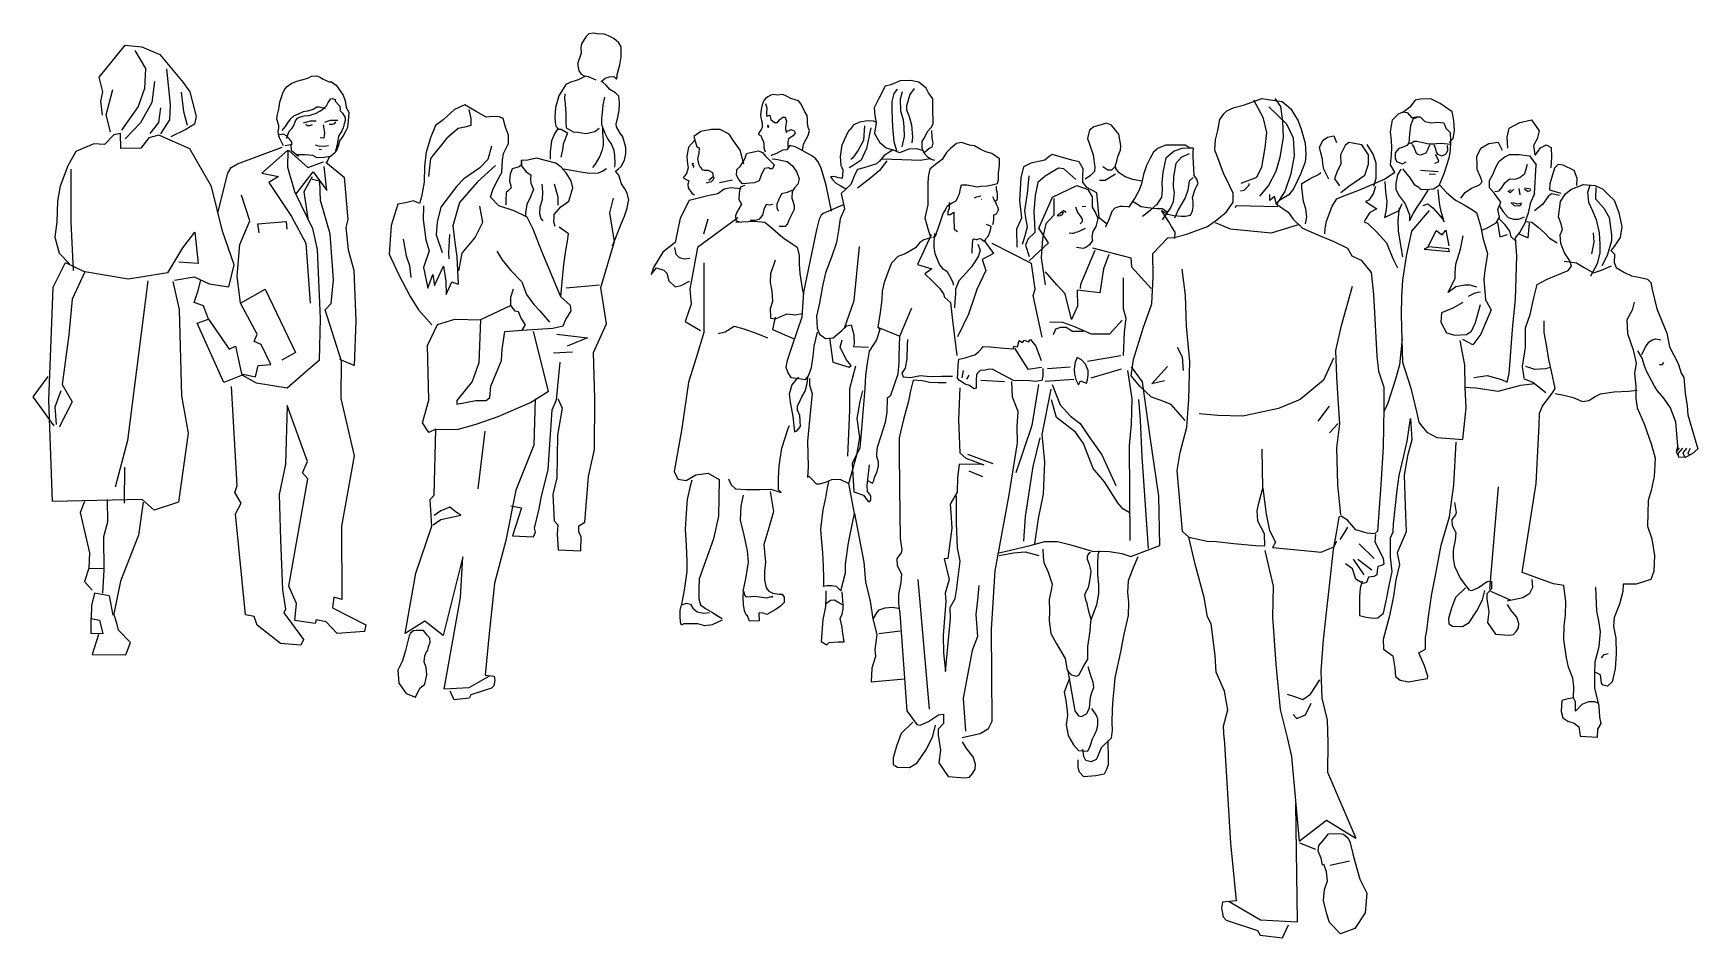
# Model space of a CAD drawing. Extents: x 897 to 1079, y 1284 to 1382.
import ezdxf

# ---------------------------------------------------------------- set-up
doc = ezdxf.new("R2010")
doc.units = 0
doc.header["$LTSCALE"] = 48
doc.header["$MEASUREMENT"] = 0
doc.layers.get('0').update_dxf_attribs({"linetype": 'CONTINUOUS'})

msp = doc.modelspace()

# ---------------------------------------------------------------- linework, layer by layer
for p, q in [((905.85, 1379.12), (907.51, 1381.19)), ((907.51, 1381.19), (909.36, 1380.99)), ((957.41, 1381.33), (957.33, 1380.92)), ((957.88, 1382.1), (957.41, 1381.33)), ((958.23, 1382.41), (957.88, 1382.1)), ((958.77, 1382.48), (958.23, 1382.41)), ((959.31, 1382.4), (958.77, 1382.48)), ((959.81, 1382.44), (959.31, 1382.4)), ((960.35, 1382.21), (959.81, 1382.44)), ((960.96, 1381.9), (960.35, 1382.21)), ((961.5, 1381.43), (960.96, 1381.9)), ((961.77, 1381), (961.5, 1381.43)), ((908.59, 1380.61), (909.73, 1378.63)), ((909.36, 1380.99), (911.33, 1380.16)), ((911.33, 1380.16), (913.85, 1377.1)), ((957.21, 1379.76), (957.01, 1379.26)), ((957.37, 1380.3), (957.21, 1379.76)), ((957.33, 1380.92), (957.37, 1380.3)), ((961.61, 1379.04), (961.77, 1379.92)), ((961.77, 1380.46), (961.77, 1381)), ((961.77, 1379.92), (961.77, 1380.46)), ((904.68, 1377.7), (905.85, 1379.12)), ((905.09, 1376.08), (904.68, 1377.7)), ((909.73, 1378.63), (909.64, 1376.44)), ((912.05, 1378.58), (912.45, 1374.68)), ((926.84, 1377.41), (927.51, 1377.59)), ((927.51, 1377.59), (927.89, 1377.79)), ((927.89, 1377.79), (928.51, 1377.82)), ((928.51, 1377.82), (928.89, 1377.66)), ((928.89, 1377.66), (929.17, 1377.47)), ((957.01, 1379.26), (957.01, 1378.91)), ((957.01, 1378.91), (957.13, 1378.37)), ((957.77, 1377.75), (957.05, 1377.4)), ((957.13, 1378.37), (957.39, 1378.02)), ((957.39, 1378.02), (957.62, 1377.86)), ((957.62, 1377.86), (958.13, 1377.75)), ((958.13, 1377.75), (958.97, 1377.39)), ((959.55, 1377.23), (960.01, 1377.58)), ((960.01, 1377.58), (960.47, 1377.74)), ((960.47, 1377.74), (960.94, 1377.77)), ((960.94, 1377.77), (961.24, 1377.46)), ((961.24, 1377.46), (961.32, 1377.73)), ((961.32, 1377.99), (961.61, 1379.04)), ((961.32, 1377.73), (961.32, 1377.99)), ((904.85, 1375.08), (905.09, 1376.08)), ((905.43, 1373.57), (906.17, 1376.34)), ((909.64, 1376.44), (908.94, 1374.47)), ((910.73, 1377.2), (910.45, 1374.92)), ((913.65, 1376.03), (913.91, 1373.94)), ((913.85, 1377.1), (914.58, 1376.1)), ((914.58, 1376.1), (915.3, 1373.39)), ((924.64, 1375.6), (924.75, 1375.99)), ((924.75, 1375.99), (924.99, 1376.37)), ((924.99, 1376.37), (925.22, 1376.68)), ((925.22, 1376.68), (925.68, 1376.99)), ((925.68, 1376.99), (926.3, 1377.26)), ((926.3, 1377.26), (926.84, 1377.41)), ((929.17, 1377.47), (929.82, 1377.19)), ((929.82, 1377.19), (930.09, 1377.16)), ((930.09, 1377.16), (930.58, 1376.8)), ((930.58, 1376.8), (931.35, 1375.72)), ((955.69, 1376.87), (954.95, 1375.64)), ((955.6, 1375.87), (955.57, 1375.38)), ((956.15, 1377.1), (955.69, 1376.87)), ((957.05, 1377.4), (956.15, 1377.1)), ((959.78, 1377.12), (959.55, 1377.23)), ((960.13, 1376.81), (959.78, 1377.12)), ((960.51, 1376.35), (960.13, 1376.81)), ((961.12, 1375.99), (960.51, 1376.35)), ((961.51, 1375.6), (961.12, 1375.99)), ((978.13, 1375.73), (977.77, 1375.54)), ((978.39, 1375.8), (978.13, 1375.73)), ((978.82, 1375.72), (978.39, 1375.8)), ((979.44, 1375.8), (978.82, 1375.72)), ((979.9, 1375.56), (979.44, 1375.8)), ((990.63, 1376.7), (989.93, 1375.34)), ((991.24, 1376.86), (990.63, 1376.7)), ((992.24, 1377.27), (991.24, 1376.86)), ((991.57, 1375.9), (991.35, 1375.02)), ((991.94, 1376.37), (991.57, 1375.9)), ((993.4, 1377.32), (992.24, 1377.27)), ((992.49, 1376.07), (992.27, 1375.27)), ((993.3, 1375.78), (992.94, 1374.54)), ((993.8, 1376.44), (993.3, 1375.78)), ((994.28, 1377.14), (993.4, 1377.32)), ((995.1, 1376.47), (994.28, 1377.14)), ((995.34, 1375.96), (995.1, 1376.47)), ((995.81, 1375.32), (995.34, 1375.96)), ((905.04, 1373.54), (904.85, 1375.08)), ((908.94, 1374.47), (907.11, 1371.9)), ((910.45, 1374.92), (909.2, 1372.7)), ((911.4, 1374.34), (911.16, 1372.73)), ((912.45, 1374.68), (912.36, 1373.03)), ((913.91, 1373.94), (914.29, 1372.43)), ((924.16, 1373.45), (924.28, 1374.03)), ((924.28, 1374.03), (924.36, 1374.42)), ((924.36, 1374.42), (924.44, 1374.96)), ((924.44, 1374.96), (924.64, 1375.6)), ((927.45, 1373.97), (926.98, 1373.89)), ((928.07, 1374.16), (927.45, 1373.97)), ((928.49, 1374.39), (928.07, 1374.16)), ((928.33, 1373.73), (928.79, 1373.96)), ((928.72, 1374.39), (928.49, 1374.39)), ((929.18, 1374.31), (928.72, 1374.39)), ((928.79, 1373.96), (929.03, 1374.11)), ((929.03, 1374.11), (929.18, 1374.23)), ((929.18, 1374.23), (929.53, 1374.57)), ((929.41, 1374.23), (929.18, 1374.31)), ((929.53, 1374.57), (929.72, 1374.92)), ((929.72, 1374.92), (930, 1375.31)), ((930, 1375.31), (930.19, 1375.34)), ((930.19, 1375.34), (930.5, 1375.26)), ((930.5, 1375.26), (930.5, 1375.07)), ((930.5, 1375.07), (931, 1374.53)), ((931, 1374.53), (931.03, 1373.99)), ((931.03, 1373.99), (931.3, 1373.76)), ((931.35, 1375.72), (931.58, 1375.1)), ((931.58, 1375.1), (931.69, 1374.4)), ((932.03, 1373.83), (931.69, 1374.4)), ((943.52, 1374.17), (942.28, 1373.03)), ((944.65, 1374.67), (943.52, 1374.17)), ((945.91, 1373.93), (944.65, 1374.67)), ((945.11, 1374.16), (945.33, 1373.16)), ((946.99, 1373.3), (945.91, 1373.93)), ((954.59, 1374.38), (954.51, 1373.33)), ((954.95, 1375.64), (954.59, 1374.38)), ((955.57, 1375.38), (955.64, 1374.76)), ((955.64, 1374.76), (955.71, 1373.68)), ((959.73, 1374.61), (959.68, 1373.84)), ((959.92, 1375.5), (959.73, 1374.61)), ((961.37, 1373.33), (961.53, 1374.06)), ((961.58, 1374.88), (961.51, 1375.6)), ((961.53, 1374.06), (961.58, 1374.88)), ((977.07, 1374.16), (976.99, 1373.54)), ((977.15, 1374.66), (977.07, 1374.16)), ((977.28, 1374.96), (977.15, 1374.66)), ((977.39, 1375.19), (977.28, 1374.96)), ((977.54, 1375.35), (977.39, 1375.19)), ((977.77, 1375.54), (977.54, 1375.35)), ((977.54, 1374.81), (977.66, 1374.31)), ((977.66, 1374.31), (977.65, 1373.77)), ((980.29, 1375.37), (979.9, 1375.56)), ((981.13, 1375.09), (980.29, 1375.37)), ((981.44, 1374.75), (981.13, 1375.09)), ((981.82, 1373.9), (981.44, 1374.75)), ((982.08, 1373.51), (981.82, 1373.9)), ((989.93, 1375.34), (989.41, 1374.33)), ((989.41, 1374.33), (989.5, 1373.49)), ((991.35, 1375.02), (991.36, 1374.1)), ((991.36, 1374.1), (991.38, 1373.13)), ((992.27, 1375.27), (992.29, 1373.99)), ((992.29, 1373.99), (992.58, 1373.04)), ((992.94, 1374.54), (992.95, 1374.12)), ((992.95, 1374.12), (993.19, 1373.51)), ((995.84, 1373.71), (995.81, 1375.32)), ((1027.64, 1373.69), (1027.97, 1374)), ((1027.97, 1374), (1028.78, 1374.36)), ((1028.78, 1374.36), (1029.89, 1374.65)), ((1029.89, 1374.65), (1031.8, 1375.37)), ((1030.88, 1375.2), (1031.91, 1373.3)), ((1031.8, 1375.37), (1032.49, 1375.26)), ((1032.49, 1375.26), (1034.03, 1375.02)), ((1032.55, 1374.46), (1034.5, 1372.6)), ((1033.89, 1374.48), (1033.26, 1375.35)), ((1034.11, 1372.87), (1033.89, 1374.48)), ((1034.03, 1375.02), (1034.97, 1374.23)), ((1034.97, 1374.23), (1035.76, 1372.9)), ((1047.97, 1374.4), (1047.17, 1373.78)), ((1048.57, 1375.18), (1047.97, 1374.4)), ((1049.14, 1375.3), (1048.57, 1375.18)), ((1050.29, 1375.32), (1049.14, 1375.3)), ((1051.3, 1374.8), (1050.29, 1375.32)), ((1052.59, 1373.9), (1051.3, 1374.8)), ((1052.79, 1372.94), (1052.59, 1373.9)), ((905.91, 1371.71), (905.43, 1373.57)), ((909.2, 1372.7), (907.53, 1370.93)), ((911.16, 1372.73), (910.23, 1371.53)), ((912.36, 1373.03), (911.39, 1371.49)), ((915.09, 1372.55), (914.16, 1371.97)), ((915.3, 1373.39), (915.09, 1372.55)), ((924.12, 1373.11), (924.16, 1373.45)), ((924.34, 1372.41), (924.12, 1373.11)), ((924.34, 1372.06), (924.34, 1372.41)), ((925, 1372.29), (924.65, 1371.87)), ((925.27, 1372.71), (925, 1372.29)), ((925.58, 1373.1), (925.27, 1372.71)), ((925.54, 1371.87), (925.77, 1372.13)), ((925.94, 1373.44), (925.58, 1373.1)), ((925.77, 1372.13), (925.96, 1372.4)), ((926.51, 1373.67), (925.94, 1373.44)), ((925.96, 1372.4), (926.16, 1372.9)), ((926.16, 1372.9), (926.35, 1373.2)), ((926.35, 1373.2), (926.59, 1373.32)), ((926.98, 1373.89), (926.51, 1373.67)), ((926.59, 1373.32), (927.09, 1373.47)), ((927.75, 1372.89), (926.97, 1372.66)), ((927.09, 1373.47), (927.63, 1373.5)), ((927.29, 1372.55), (927.47, 1372.39)), ((927.47, 1372.39), (927.7, 1372.39)), ((927.63, 1373.5), (928.06, 1373.66)), ((927.7, 1372.39), (928.01, 1372.5)), ((928.21, 1372.88), (927.75, 1372.89)), ((928.06, 1373.66), (928.33, 1373.73)), ((928.4, 1372.88), (928.21, 1372.88)), ((929.18, 1372.46), (929.3, 1371.61)), ((929.34, 1372.78), (929.52, 1372.84)), ((929.52, 1372.84), (929.96, 1372.98)), ((930.15, 1372.52), (929.83, 1372.53)), ((929.96, 1372.98), (930.78, 1372.99)), ((930.37, 1372.59), (930.15, 1372.52)), ((930.51, 1372.79), (930.37, 1372.59)), ((931.37, 1372.14), (931.21, 1371.83)), ((931.3, 1373.76), (931.56, 1373.29)), ((931.48, 1372.6), (931.37, 1372.14)), ((931.56, 1372.94), (931.48, 1372.6)), ((931.56, 1373.29), (931.56, 1372.94)), ((931.68, 1371.86), (931.87, 1372.24)), ((931.87, 1372.24), (931.95, 1372.86)), ((931.95, 1372.86), (932.03, 1373.83)), ((941.47, 1372.41), (940.92, 1371.07)), ((942.28, 1373.03), (941.47, 1372.41)), ((944.67, 1372.21), (943.94, 1372.06)), ((945.33, 1372.39), (944.67, 1372.21)), ((945.33, 1373.16), (945.33, 1372.39)), ((947.6, 1373.38), (946.99, 1373.3)), ((948.42, 1373.34), (947.6, 1373.38)), ((948.84, 1373.18), (948.42, 1373.34)), ((949.1, 1372.21), (948.84, 1373.18)), ((949.44, 1371.33), (949.1, 1372.21)), ((954.85, 1372.1), (954.5, 1371.56)), ((954.51, 1373.33), (954.55, 1372.76)), ((954.55, 1372.76), (954.62, 1372.33)), ((954.62, 1372.33), (954.89, 1371.99)), ((955.71, 1373.68), (955.71, 1372.75)), ((955.71, 1372.75), (955.73, 1372.14)), ((955.73, 1372.14), (956.5, 1371.7)), ((958.89, 1371.76), (959.36, 1372.11)), ((959.6, 1373.19), (959.59, 1372.5)), ((959.59, 1372.5), (959.97, 1371.57)), ((959.68, 1373.84), (959.6, 1373.19)), ((959.71, 1372.19), (959.71, 1371.53)), ((961.21, 1372.56), (961.37, 1373.33)), ((961.25, 1372.26), (961.21, 1372.56)), ((961.64, 1371.56), (961.25, 1372.26)), ((976.99, 1373.54), (977.03, 1373.24)), ((977.03, 1373.24), (977.11, 1372.96)), ((977.18, 1372.19), (977.06, 1371.96)), ((977.11, 1372.96), (977.18, 1372.69)), ((977.18, 1372.69), (977.18, 1372.39)), ((977.18, 1372.39), (977.18, 1372.19)), ((977.65, 1373.77), (977.65, 1373.54)), ((977.65, 1373.54), (977.68, 1373.42)), ((977.68, 1373.42), (977.99, 1373.54)), ((977.75, 1372.38), (977.75, 1372.26)), ((977.75, 1372.26), (977.88, 1372.23)), ((977.88, 1372.26), (977.8, 1372.49)), ((977.88, 1372.23), (977.88, 1372.26)), ((977.99, 1373.54), (978.07, 1373.26)), ((978.07, 1373.26), (978.11, 1373.07)), ((978.11, 1373.07), (978.5, 1372.72)), ((978.5, 1372.72), (978.53, 1372.72)), ((978.53, 1372.72), (978.84, 1372.72)), ((978.84, 1372.72), (978.91, 1372.84)), ((978.91, 1372.84), (979.07, 1373.02)), ((979.07, 1373.02), (979.42, 1373.3)), ((979.42, 1373.3), (979.69, 1373.3)), ((979.69, 1373.3), (979.84, 1372.87)), ((979.73, 1372.17), (979.72, 1371.94)), ((979.76, 1372.45), (979.73, 1372.17)), ((979.84, 1372.87), (979.76, 1372.45)), ((982.12, 1373.08), (982.08, 1373.51)), ((982.12, 1372.7), (982.12, 1373.08)), ((982.19, 1372.2), (982.12, 1372.7)), ((982.34, 1371.85), (982.19, 1372.2)), ((986.66, 1371.86), (986.9, 1372.09)), ((986.9, 1372.09), (987.24, 1372.51)), ((987.24, 1372.51), (987.86, 1372.81)), ((987.86, 1372.81), (988.67, 1372.96)), ((988.36, 1372.36), (988.23, 1370.77)), ((989.06, 1372.14), (988.59, 1369.9)), ((988.67, 1372.96), (989.29, 1372.93)), ((989.29, 1372.93), (989.6, 1372.79)), ((989.62, 1372.69), (989.45, 1371.56)), ((989.5, 1373.49), (989.62, 1372.69)), ((991.38, 1373.13), (991.4, 1372.21)), ((991.4, 1372.21), (991.57, 1370.64)), ((992.58, 1373.04), (992.67, 1372.27)), ((992.67, 1372.27), (992.69, 1371.2)), ((993.19, 1373.51), (993.51, 1372.47)), ((993.51, 1372.47), (993.61, 1371.14)), ((995.29, 1371.78), (995.64, 1372.17)), ((995.64, 1372.17), (995.86, 1372.59)), ((995.85, 1373.25), (995.84, 1373.71)), ((995.86, 1372.59), (995.85, 1373.25)), ((1013.43, 1372.26), (1012.94, 1371.91)), ((1014.24, 1372.47), (1013.43, 1372.26)), ((1014.81, 1372.67), (1014.24, 1372.47)), ((1015.35, 1372.45), (1014.81, 1372.67)), ((1016.18, 1371.46), (1015.35, 1372.45)), ((1026.98, 1371.87), (1027.22, 1373.07)), ((1027.22, 1373.07), (1027.64, 1373.69)), ((1031.91, 1373.3), (1032.29, 1371.64)), ((1034.17, 1371.1), (1034.11, 1372.87)), ((1034.5, 1372.6), (1035.22, 1371.04)), ((1035.76, 1372.9), (1036.08, 1372.01)), ((1045.86, 1371.71), (1046.1, 1373.02)), ((1046.1, 1373.02), (1046.75, 1373.69)), ((1046.75, 1373.69), (1047.24, 1373.89)), ((1047.24, 1373.89), (1047.7, 1373.82)), ((1047.7, 1373.82), (1048.17, 1373.29)), ((1048.04, 1372.41), (1047.94, 1371.44)), ((1048.33, 1373.14), (1048.04, 1372.41)), ((1048.17, 1373.29), (1048.33, 1373.29)), ((1048.33, 1373.29), (1048.63, 1373.34)), ((1048.79, 1373.26), (1048.33, 1373.14)), ((1048.63, 1373.34), (1049.1, 1373.35)), ((1049.1, 1373.35), (1049.61, 1372.85)), ((1049.61, 1372.85), (1050.3, 1372.71)), ((1050.3, 1372.71), (1051.03, 1372.76)), ((1051.03, 1372.76), (1051.69, 1372.7)), ((1051.69, 1372.7), (1051.93, 1372.12)), ((1051.93, 1372.12), (1052.4, 1371.63)), ((1052.86, 1371.83), (1052.79, 1372.94)), ((1058.63, 1371.12), (1058.85, 1372.12)), ((1058.85, 1372.12), (1059.99, 1372.75)), ((1059.99, 1372.75), (1061.29, 1373.04)), ((1061.29, 1373.04), (1062.13, 1371.82)), ((904.09, 1370.41), (902.12, 1369.58)), ((905.25, 1370.33), (904.09, 1370.41)), ((906.3, 1371.37), (905.25, 1370.33)), ((907.03, 1371.52), (906.3, 1371.37)), ((907.06, 1369.9), (907.03, 1371.52)), ((910.12, 1371.04), (909.22, 1369.92)), ((911.2, 1371.34), (910.12, 1371.04)), ((914.61, 1369.85), (911.2, 1371.34)), ((914.16, 1371.97), (912.51, 1371.18)), ((924.26, 1371.75), (924.34, 1372.06)), ((924.34, 1371.29), (924.26, 1371.75)), ((924.38, 1371.06), (924.34, 1371.29)), ((924.84, 1370.17), (924.38, 1371.06)), ((924.84, 1371.44), (924.41, 1371.37)), ((925.23, 1371.25), (924.84, 1371.44)), ((925.18, 1371.02), (925.26, 1371.28)), ((925.38, 1371.02), (925.23, 1371.25)), ((925.26, 1371.28), (925.39, 1371.59)), ((925.38, 1371.02), (925.72, 1370.59)), ((925.39, 1371.59), (925.54, 1371.87)), ((925.72, 1370.28), (925.41, 1370.25)), ((925.71, 1369.63), (925.69, 1370.36)), ((925.72, 1370.59), (925.72, 1370.28)), ((928.58, 1370.18), (928.35, 1370.26)), ((929.25, 1371.03), (928.83, 1371.07)), ((929.3, 1371.61), (929.25, 1371.03)), ((930.7, 1370.29), (930.5, 1369.44)), ((930.78, 1370.75), (930.7, 1370.29)), ((930.86, 1371.25), (930.78, 1370.75)), ((930.85, 1370.17), (931.01, 1370.71)), ((931.21, 1371.83), (930.86, 1371.25)), ((931.01, 1370.71), (931.36, 1371.24)), ((931.36, 1371.24), (931.68, 1371.86)), ((940.92, 1371.07), (940.45, 1369.49)), ((942.7, 1371.02), (940.91, 1368.79)), ((943.94, 1372.06), (942.7, 1371.02)), ((948.89, 1369.33), (949.43, 1370.44)), ((949.43, 1370.44), (949.44, 1371.33)), ((954.15, 1370.71), (953.99, 1369.53)), ((954.5, 1371.56), (954.15, 1370.71)), ((954.89, 1371.99), (955.19, 1371.99)), ((955.19, 1371.99), (955.89, 1371.6)), ((955.42, 1370.37), (955.33, 1369.75)), ((955.49, 1370.55), (955.42, 1370.37)), ((955.7, 1371.13), (955.49, 1370.55)), ((955.85, 1371.48), (955.7, 1371.13)), ((955.89, 1371.6), (955.85, 1371.48)), ((956.5, 1371.7), (956.97, 1371.67)), ((956.97, 1371.67), (957.93, 1371.54)), ((957.93, 1371.54), (958.89, 1371.76)), ((959.71, 1371.53), (959.78, 1370.83)), ((959.78, 1370.83), (959.78, 1370.22)), ((959.97, 1371.57), (960.28, 1370.91)), ((960.28, 1370.91), (960.7, 1370.33)), ((960.7, 1370.33), (960.96, 1369.71)), ((961.94, 1371.17), (961.64, 1371.56)), ((962.28, 1370.01), (961.94, 1371.17)), ((969.78, 1370.78), (969.13, 1370.03)), ((970.46, 1371.74), (969.68, 1371.2)), ((969.68, 1371.2), (970.03, 1370.07)), ((971.58, 1371.96), (970.46, 1371.74)), ((972.59, 1371.95), (971.58, 1371.96)), ((973.55, 1371.44), (972.59, 1371.95)), ((974.04, 1370.74), (973.55, 1371.44)), ((974.77, 1369.7), (974.04, 1370.74)), ((976.9, 1371.73), (976.75, 1371.5)), ((976.75, 1371.5), (976.75, 1371.42)), ((976.75, 1371.42), (977.02, 1371.26)), ((977.06, 1371.96), (976.9, 1371.73)), ((977.02, 1371.26), (977.05, 1371.26)), ((977.05, 1371.26), (977.13, 1371)), ((977.13, 1371), (977.28, 1370.72)), ((977.28, 1370.72), (977.36, 1370.46)), ((977.36, 1370.46), (977.35, 1369.95)), ((979.72, 1371.94), (979.76, 1371.86)), ((979.76, 1371.86), (979.83, 1371.63)), ((979.83, 1371.63), (979.88, 1371.71)), ((979.88, 1371.71), (979.95, 1371.83)), ((979.95, 1371.83), (980.11, 1371.86)), ((980.06, 1370.94), (979.98, 1370.67)), ((979.98, 1370.67), (979.98, 1370.21)), ((980.57, 1371.29), (980.06, 1370.94)), ((980.11, 1371.86), (980.3, 1371.98)), ((980.3, 1371.98), (980.65, 1371.82)), ((980.76, 1371.55), (980.57, 1371.29)), ((980.65, 1371.82), (980.76, 1371.59)), ((980.76, 1371.59), (980.76, 1371.55)), ((981.64, 1370.08), (981.67, 1370.35)), ((981.67, 1370.35), (981.99, 1370.92)), ((981.99, 1370.92), (982.19, 1371.31)), ((982.19, 1371.31), (982.34, 1371.85)), ((985.72, 1369.02), (985.91, 1370.28)), ((985.91, 1370.28), (986.66, 1371.86)), ((988.23, 1370.77), (987.67, 1369.69)), ((989.45, 1371.56), (989.45, 1371.53)), ((989.45, 1371.53), (990, 1370.57)), ((990, 1370.57), (990.71, 1369.97)), ((991.57, 1370.64), (991.86, 1369.68)), ((992.69, 1371.2), (992.43, 1370.07)), ((993.61, 1371.14), (993.54, 1370.52)), ((994.66, 1370.65), (994.84, 1370.93)), ((994.67, 1369.92), (994.66, 1370.65)), ((994.84, 1370.93), (995.29, 1371.78)), ((995.67, 1371.86), (995.73, 1371.05)), ((995.82, 1370.48), (995.7, 1370.02)), ((995.73, 1371.05), (995.82, 1370.48)), ((998.43, 1370.45), (997.75, 1369.9)), ((998.97, 1370.56), (998.43, 1370.45)), ((999.85, 1370.27), (998.97, 1370.56)), ((1000.39, 1370.17), (999.85, 1370.27)), ((1012.94, 1371.91), (1012.72, 1370.99)), ((1012.72, 1370.99), (1012.96, 1370.37)), ((1012.96, 1370.37), (1013.37, 1369.18)), ((1016.39, 1370.23), (1016.18, 1371.46)), ((1022.85, 1370.26), (1021.88, 1370.25)), ((1023.42, 1370.24), (1022.85, 1370.26)), ((1026.66, 1369.71), (1026.72, 1370.83)), ((1026.72, 1370.83), (1026.98, 1371.87)), ((1032.29, 1371.64), (1032.12, 1369.95)), ((1033.79, 1368.95), (1034.17, 1371.1)), ((1035.22, 1371.04), (1035.33, 1369.08)), ((1036.08, 1372.01), (1036.53, 1370.48)), ((1036.53, 1370.48), (1036.59, 1369.25)), ((1038.11, 1370.05), (1038.49, 1370.79)), ((1038.49, 1370.79), (1038.98, 1371.14)), ((1038.98, 1371.14), (1039.67, 1371.27)), ((1039.67, 1371.27), (1039.96, 1370.54)), ((1041.3, 1370.56), (1040.89, 1370.21)), ((1042.73, 1370.28), (1041.3, 1370.56)), ((1043.47, 1369.21), (1042.73, 1370.28)), ((1043.98, 1369.26), (1043.3, 1370.33)), ((1045.99, 1370.76), (1045.86, 1371.71)), ((1046, 1369.99), (1045.99, 1370.76)), ((1047.88, 1370.48), (1047.65, 1370.2)), ((1047.94, 1371.44), (1047.88, 1370.48)), ((1047.91, 1370.56), (1048.14, 1370.44)), ((1048.14, 1370.44), (1048.41, 1370.68)), ((1048.22, 1370.33), (1048.46, 1369.95)), ((1048.41, 1370.68), (1048.76, 1370.68)), ((1048.76, 1370.68), (1050.07, 1370.4)), ((1049.93, 1369.79), (1050.18, 1370.28)), ((1050.07, 1370.4), (1050.45, 1370.4)), ((1050.45, 1370.4), (1050.53, 1370.4)), ((1050.53, 1370.4), (1050.88, 1370.45)), ((1050.59, 1370.31), (1050.77, 1369.84)), ((1050.88, 1370.45), (1051.37, 1370.46)), ((1051.37, 1370.46), (1052.45, 1370.36)), ((1052.29, 1370.55), (1052.72, 1370.98)), ((1052.44, 1370.74), (1052.39, 1369.67)), ((1052.4, 1371.63), (1052.44, 1370.74)), ((1052.72, 1370.98), (1052.86, 1371.83)), ((1055.73, 1369.92), (1056.6, 1370.43)), ((1056.6, 1370.43), (1057.64, 1370.6)), ((1057.64, 1370.6), (1058.07, 1369.72)), ((1058.69, 1369.92), (1058.63, 1371.12)), ((1061.91, 1370.94), (1061.49, 1370.2)), ((1062.13, 1371.82), (1061.91, 1370.94)), ((1062.27, 1369.98), (1062.88, 1370.3)), ((1062.88, 1370.3), (1063.42, 1370)), ((902.12, 1369.58), (901.26, 1368.01)), ((909.22, 1369.92), (907.06, 1369.9)), ((916.98, 1365.75), (914.61, 1369.85)), ((919.81, 1368.23), (924.68, 1370.05)), ((925.3, 1369.71), (922.46, 1367.21)), ((925.41, 1370.25), (925.02, 1370.17)), ((925.3, 1369.71), (925.28, 1367.86)), ((925.41, 1369.66), (927.49, 1367.8)), ((926.24, 1369.2), (925.71, 1369.63)), ((926.48, 1369.01), (926.22, 1369.2)), ((927.22, 1369.19), (926.22, 1369.2)), ((928.04, 1369.11), (927.22, 1369.19)), ((927.49, 1367.8), (929.19, 1368.45)), ((928.53, 1368.87), (928.04, 1369.11)), ((929.27, 1368.91), (928.53, 1368.87)), ((928.58, 1370.18), (929.28, 1370.13)), ((928.73, 1369.83), (929, 1369.79)), ((929.96, 1369.02), (929.27, 1368.91)), ((929.28, 1370.13), (929.77, 1370.21)), ((929.81, 1368.94), (929.53, 1368.33)), ((930.5, 1369.44), (929.96, 1369.02)), ((930.62, 1369.6), (930.85, 1370.17)), ((940.45, 1369.49), (940.24, 1367.95)), ((940.91, 1368.79), (940.67, 1366.83)), ((947.19, 1368.68), (946.3, 1367.76)), ((947.58, 1370.14), (947.19, 1368.68)), ((948.69, 1367.25), (948.77, 1368.63)), ((948.77, 1368.63), (948.89, 1369.33)), ((951.55, 1368.62), (950.82, 1368.58)), ((950.82, 1368.58), (950.82, 1368.08)), ((950.85, 1368.54), (950.85, 1368)), ((952.48, 1368.84), (951.55, 1368.62)), ((954.6, 1368.29), (952.48, 1368.84)), ((953.99, 1369.53), (953.98, 1368.71)), ((955.33, 1369.75), (955.17, 1368.93)), ((959.18, 1368.6), (958.92, 1368.18)), ((959.42, 1369.06), (959.18, 1368.6)), ((959.65, 1369.64), (959.42, 1369.06)), ((959.78, 1370.22), (959.65, 1369.64)), ((960.96, 1369.71), (961.04, 1369.1)), ((961.04, 1369.1), (961.07, 1368.28)), ((961.77, 1367.93), (962.11, 1368.63)), ((962.11, 1368.63), (962.27, 1369.35)), ((962.27, 1369.35), (962.28, 1370.01)), ((969.13, 1370.03), (968.94, 1369.05)), ((968.94, 1369.05), (968.97, 1368.54)), ((968.97, 1368.54), (969.02, 1368.23)), ((970.03, 1370.07), (970.29, 1369.96)), ((970.26, 1369.38), (970.1, 1368.76)), ((970.1, 1368.76), (970.21, 1368.22)), ((970.29, 1369.96), (970.26, 1369.38)), ((975.18, 1368.19), (974.77, 1369.7)), ((975.08, 1368.42), (975.31, 1368.85)), ((975.31, 1368.85), (975.47, 1369.35)), ((975.47, 1369.35), (975.73, 1369.42)), ((975.73, 1369.42), (976.78, 1369.65)), ((976.78, 1369.65), (977.2, 1369.46)), ((977.2, 1369.46), (977.55, 1369.07)), ((977.35, 1369.95), (977.51, 1369.53)), ((977.55, 1369.07), (977.81, 1368.76)), ((977.81, 1368.76), (978.47, 1368.09)), ((978.74, 1369.33), (978.16, 1369.14)), ((978.16, 1369.14), (978.16, 1369.1)), ((978.27, 1368.76), (978.66, 1368.71)), ((978.66, 1368.71), (979.89, 1368.47)), ((979.05, 1369.52), (978.74, 1369.33)), ((979.43, 1369.71), (979.05, 1369.52)), ((979.86, 1369.75), (979.43, 1369.71)), ((980.18, 1370.21), (979.86, 1369.75)), ((979.89, 1368.47), (980.5, 1368)), ((979.98, 1370.21), (979.98, 1370.09)), ((980.79, 1370.08), (980.18, 1370.21)), ((981.29, 1369.82), (980.79, 1370.08)), ((981.94, 1369.46), (981.29, 1369.82)), ((981.59, 1369.69), (981.64, 1370.08)), ((982.67, 1369.04), (981.94, 1369.46)), ((983.02, 1368.76), (982.67, 1369.04)), ((983.33, 1368.37), (983.02, 1368.76)), ((985.82, 1368.05), (985.72, 1369.02)), ((987.07, 1368.88), (986.88, 1368.68)), ((987.67, 1369.69), (987.07, 1368.88)), ((987.99, 1368.62), (987.12, 1368.03)), ((988.59, 1369.9), (987.99, 1368.62)), ((989.99, 1368.5), (989.66, 1368.23)), ((990.81, 1368.56), (989.98, 1367.48)), ((990.52, 1369.12), (989.99, 1368.5)), ((993.5, 1368.6), (990.27, 1368.74)), ((991.21, 1369.56), (990.52, 1369.12)), ((990.71, 1369.97), (991.44, 1369.75)), ((991.44, 1369.75), (991.21, 1369.56)), ((992.18, 1369.42), (991.44, 1369.75)), ((993.2, 1369.82), (992.18, 1369.42)), ((994.09, 1369.84), (993.2, 1369.82)), ((994.46, 1368.57), (993.5, 1368.6)), ((994.79, 1369.65), (994.09, 1369.84)), ((995.52, 1368.77), (994.46, 1368.57)), ((994.87, 1369.39), (994.67, 1369.92)), ((995.3, 1368.89), (994.87, 1369.39)), ((995.44, 1369.89), (994.89, 1369.42)), ((995.69, 1368.67), (995.3, 1368.89)), ((995.7, 1370.02), (995.44, 1369.89)), ((996.03, 1368.59), (995.69, 1368.67)), ((996.85, 1368.68), (996.12, 1368.13)), ((997.33, 1369.46), (996.85, 1368.68)), ((997.75, 1369.9), (997.33, 1369.46)), ((1001.01, 1369.83), (1000.39, 1370.17)), ((1001.63, 1369.53), (1001.01, 1369.83)), ((1002.29, 1369.36), (1001.63, 1369.53)), ((1003.11, 1368.75), (1002.29, 1369.36)), ((1003.12, 1368.02), (1003.11, 1368.75)), ((1008.07, 1368.6), (1006.54, 1368.27)), ((1008.56, 1369), (1008.07, 1368.6)), ((1008.86, 1369.23), (1008.56, 1369)), ((1011.03, 1368.61), (1008.86, 1369.23)), ((1011.84, 1368.43), (1011.03, 1368.61)), ((1013.37, 1369.18), (1013.46, 1368.34)), ((1015.8, 1368.07), (1015.95, 1368.5)), ((1015.95, 1368.5), (1016.06, 1369)), ((1016.06, 1369), (1016.36, 1369.69)), ((1016.36, 1369.69), (1016.39, 1370.23)), ((1019.6, 1368.82), (1019.2, 1368.02)), ((1019.94, 1369.49), (1019.6, 1368.82)), ((1020.47, 1369.91), (1019.94, 1369.49)), ((1021.31, 1370.24), (1020.47, 1369.91)), ((1021.29, 1368.85), (1020.98, 1367.31)), ((1022.2, 1369.6), (1021.29, 1368.85)), ((1021.88, 1370.25), (1021.31, 1370.24)), ((1023.04, 1369.88), (1022.2, 1369.6)), ((1023.03, 1368.96), (1022.38, 1368.25)), ((1023.87, 1369.32), (1023.03, 1368.96)), ((1024.2, 1369.94), (1023.04, 1369.88)), ((1023.89, 1369.97), (1023.42, 1370.24)), ((1024.32, 1369.94), (1023.89, 1369.97)), ((1024.28, 1369.52), (1024.32, 1369.94)), ((1024.29, 1368.98), (1024.28, 1369.52)), ((1024.34, 1368.36), (1024.29, 1368.98)), ((1026.87, 1369.17), (1026.66, 1369.71)), ((1027.59, 1367.19), (1026.87, 1369.17)), ((1032.12, 1369.95), (1031.77, 1367.84)), ((1033.35, 1367.43), (1033.79, 1368.95)), ((1035.33, 1369.08), (1034.97, 1367.12)), ((1036.59, 1369.25), (1036.52, 1368.41)), ((1038.24, 1369.4), (1038.11, 1370.05)), ((1038.44, 1368.71), (1038.24, 1369.4)), ((1038.45, 1368.21), (1038.44, 1368.71)), ((1040.89, 1370.21), (1040.4, 1369.21)), ((1040.4, 1369.21), (1040.42, 1368.16)), ((1043.46, 1368.18), (1043.47, 1369.21)), ((1044.3, 1368.3), (1043.98, 1369.26)), ((1045.88, 1368.1), (1045.98, 1369.18)), ((1045.98, 1369.18), (1046, 1369.99)), ((1046.39, 1369.41), (1046.37, 1368.88)), ((1046.37, 1368.88), (1046.53, 1368.46)), ((1046.77, 1369.88), (1046.39, 1369.41)), ((1046.53, 1368.46), (1047.18, 1368.2)), ((1047.15, 1370.01), (1046.77, 1369.88)), ((1047.65, 1370.2), (1047.15, 1370.01)), ((1048.46, 1369.95), (1048.62, 1369.45)), ((1048.62, 1369.45), (1048.82, 1369.27)), ((1048.82, 1369.27), (1049.13, 1369.19)), ((1049.13, 1369.19), (1049.36, 1369.28)), ((1049.36, 1369.28), (1049.77, 1369.43)), ((1049.77, 1369.43), (1049.93, 1369.79)), ((1050.74, 1369.25), (1050.9, 1369.03)), ((1050.77, 1369.84), (1050.87, 1369.48)), ((1050.87, 1369.48), (1051.01, 1369.26)), ((1050.9, 1369.03), (1051.1, 1368.53)), ((1051.01, 1369.26), (1051.49, 1369.08)), ((1051.1, 1368.53), (1051.07, 1368.38)), ((1051.49, 1369.08), (1051.93, 1369.27)), ((1052.25, 1368.82), (1051.7, 1367.12)), ((1051.93, 1369.27), (1052, 1369.43)), ((1052, 1369.43), (1052.12, 1369.66)), ((1052.12, 1369.66), (1052.11, 1370.2)), ((1052.39, 1369.67), (1052.25, 1368.82)), ((1055.32, 1369.02), (1055.73, 1369.92)), ((1055.33, 1368.1), (1055.32, 1369.02)), ((1057.45, 1367.98), (1057.75, 1368.52)), ((1057.75, 1368.52), (1058.36, 1368.99)), ((1058.36, 1368.99), (1058.89, 1369.23)), ((1058.89, 1369.23), (1059.93, 1369.25)), ((1059.93, 1369.25), (1061.05, 1369.08)), ((1061.05, 1369.08), (1061.8, 1368.09)), ((1061.49, 1370.2), (1061.66, 1369.2)), ((1061.66, 1369.2), (1061.71, 1369.2)), ((1061.71, 1369.2), (1062.27, 1369.98)), ((1063.48, 1368.97), (1063.38, 1367.77)), ((1063.42, 1370), (1063.48, 1368.97)), ((901.26, 1368.01), (900.4, 1365.78)), ((901.6, 1367.62), (901.57, 1361.87)), ((917.66, 1362.87), (918.76, 1367.2)), ((918.76, 1367.2), (919.12, 1367.82)), ((919.12, 1367.82), (919.81, 1368.23)), ((922.46, 1367.21), (924.28, 1366.82)), ((924.28, 1366.82), (923.23, 1366.17)), ((925.28, 1367.86), (926.04, 1365.19)), ((926.22, 1364.92), (928.06, 1367.33)), ((927.98, 1366.79), (927.04, 1365.15)), ((928.06, 1367.33), (929.59, 1365.29)), ((929.59, 1365.29), (929.29, 1367.94)), ((929.45, 1368.4), (931.45, 1366.77)), ((931.45, 1366.77), (931.88, 1362.14)), ((940.24, 1367.95), (940.23, 1366.22)), ((946.3, 1367.76), (944.55, 1366.58)), ((948.03, 1368.05), (946.06, 1366.26)), ((948.22, 1366.43), (948.69, 1367.25)), ((949.57, 1366.78), (949.56, 1366.32)), ((949.61, 1367.09), (949.57, 1366.78)), ((949.69, 1367.27), (949.61, 1367.09)), ((949.85, 1367.66), (949.69, 1367.27)), ((950.59, 1367.88), (949.85, 1367.66)), ((950.82, 1368.08), (950.59, 1367.88)), ((950.85, 1368), (951.35, 1367.34)), ((951.35, 1367.34), (951.89, 1367)), ((951.89, 1367), (951.84, 1366.53)), ((955.21, 1367.86), (954.6, 1368.29)), ((955.75, 1367.23), (955.21, 1367.86)), ((957.55, 1367.27), (955.44, 1367.62)), ((956.28, 1366.35), (955.75, 1367.23)), ((958.29, 1367.14), (957.55, 1367.27)), ((959.25, 1367.18), (958.29, 1367.14)), ((958.92, 1368.18), (958.6, 1367.8)), ((959.76, 1367.41), (959.25, 1367.18)), ((960.15, 1367.67), (959.76, 1367.41)), ((961.07, 1368.28), (961.03, 1367.86)), ((961.15, 1367.4), (961.41, 1367.63)), ((961.48, 1366.97), (961.15, 1367.4)), ((961.15, 1367.4), (961.15, 1367.4)), ((961.41, 1367.63), (961.77, 1367.93)), ((961.79, 1366.04), (961.48, 1366.97)), ((968.7, 1366.92), (968.58, 1366.77)), ((968.58, 1366.77), (968.62, 1366.66)), ((968.62, 1366.66), (968.93, 1366.46)), ((968.89, 1367.15), (968.7, 1366.92)), ((969.09, 1367.77), (968.89, 1367.15)), ((969.02, 1368.23), (969.09, 1367.77)), ((969.71, 1368.21), (969.52, 1368.25)), ((969.52, 1368.25), (969.52, 1368.22)), ((969.52, 1368.22), (969.55, 1368.09)), ((969.55, 1368.09), (969.67, 1368.02)), ((969.67, 1367.86), (969.6, 1367.83)), ((969.67, 1368.02), (969.67, 1367.86)), ((970.21, 1368.22), (970.4, 1367.84)), ((970.4, 1367.84), (970.63, 1367.57)), ((970.63, 1367.57), (970.82, 1367.53)), ((970.82, 1367.53), (971.28, 1367.52)), ((971.28, 1367.52), (971.74, 1367.25)), ((971.82, 1366.79), (971.35, 1366.41)), ((971.74, 1367.25), (971.82, 1366.79)), ((971.81, 1366.48), (971.94, 1366.75)), ((974.37, 1366.96), (974.38, 1367.5)), ((974.6, 1366.5), (974.37, 1366.96)), ((974.38, 1367.5), (974.41, 1367.58)), ((974.41, 1367.58), (974.76, 1367.93)), ((974.76, 1367.93), (975.08, 1368.42)), ((977.1, 1367.1), (976.84, 1366.37)), ((977.42, 1367.71), (977.1, 1367.1)), ((977.88, 1367.76), (977.42, 1367.71)), ((978.08, 1367.63), (977.88, 1367.76)), ((978.34, 1367.75), (978.08, 1367.63)), ((978.47, 1368.09), (978.34, 1367.75)), ((980.5, 1368), (980.96, 1367.31)), ((980.96, 1367.31), (981.23, 1366.58)), ((983.63, 1367.75), (983.33, 1368.37)), ((984.16, 1365.87), (983.63, 1367.75)), ((985.12, 1366.82), (984.63, 1366.79)), ((984.63, 1366.79), (984.86, 1366.51)), ((985.12, 1366.82), (985.51, 1366.71)), ((985.51, 1366.71), (985.94, 1366.63)), ((986.02, 1367.51), (985.82, 1368.05)), ((985.94, 1366.63), (985.97, 1366.97)), ((985.97, 1366.97), (986.02, 1367.51)), ((987.12, 1368.03), (986.67, 1367.79)), ((987.29, 1367.04), (986.85, 1365.95)), ((987.59, 1367.61), (987.29, 1367.04)), ((989.05, 1366.68), (987.58, 1365.54)), ((988.28, 1367.78), (987.59, 1367.61)), ((989.66, 1368.23), (988.28, 1367.78)), ((989.98, 1367.48), (989.05, 1366.68)), ((995.37, 1367.01), (995.27, 1366.2)), ((995.51, 1367.63), (995.37, 1367.01)), ((996.12, 1368.13), (995.51, 1367.63)), ((1002.99, 1366.48), (1003.02, 1367.21)), ((1003.02, 1367.21), (1003.12, 1368.02)), ((1005.45, 1366.67), (1005.3, 1364.21)), ((1005.73, 1367.87), (1005.45, 1366.67)), ((1006.54, 1368.27), (1005.73, 1367.87)), ((1006.17, 1364.96), (1006.36, 1366.92)), ((1008.1, 1366.87), (1007.3, 1366.16)), ((1009.12, 1367.47), (1008.1, 1366.87)), ((1009.55, 1367.74), (1009.12, 1367.47)), ((1010.16, 1367.67), (1009.55, 1367.74)), ((1011.45, 1366.51), (1010.16, 1367.67)), ((1012.27, 1367.67), (1011.84, 1368.43)), ((1012.21, 1366.86), (1012.27, 1367.67)), ((1012.22, 1366.21), (1012.21, 1366.86)), ((1013.05, 1366.95), (1012.49, 1366.52)), ((1013.51, 1367.39), (1013.05, 1366.95)), ((1013.46, 1368.34), (1013.54, 1367.88)), ((1013.54, 1367.88), (1013.51, 1367.39)), ((1014.42, 1367.94), (1014.96, 1367.56)), ((1014.68, 1366.44), (1015.79, 1367.11)), ((1014.96, 1367.56), (1015.39, 1367.57)), ((1015.39, 1367.57), (1015.77, 1367.92)), ((1015.85, 1367.69), (1015.8, 1368.07)), ((1016.21, 1367.23), (1015.85, 1367.69)), ((1016.87, 1366.78), (1016.21, 1367.23)), ((1017.68, 1366.49), (1016.87, 1366.78)), ((1018.86, 1367.04), (1018.65, 1366.04)), ((1019.2, 1368.02), (1018.86, 1367.04)), ((1020.98, 1367.31), (1020.88, 1366.12)), ((1022.14, 1366.83), (1022.11, 1365.71)), ((1022.38, 1368.25), (1022.14, 1366.83)), ((1024.29, 1366.71), (1023.87, 1366.32)), ((1024.36, 1367.59), (1024.34, 1368.36)), ((1024.4, 1366.95), (1024.36, 1367.59)), ((1024.68, 1366.52), (1024.4, 1366.95)), ((1028.26, 1365.86), (1027.59, 1367.19)), ((1031.21, 1366.71), (1029.49, 1366.06)), ((1031.77, 1367.84), (1031.21, 1366.71)), ((1032.53, 1365.81), (1033.35, 1367.43)), ((1034.97, 1367.12), (1034.31, 1365.19)), ((1036.01, 1367.09), (1035.26, 1365.47)), ((1036.52, 1368.41), (1036.01, 1367.09)), ((1036.18, 1366.06), (1037.17, 1366.65)), ((1037.17, 1366.65), (1038.01, 1367.05)), ((1038.01, 1367.05), (1038.23, 1367.25)), ((1038.58, 1367.64), (1038.45, 1368.21)), ((1039.13, 1366.53), (1038.58, 1367.64)), ((1040.04, 1367.43), (1039.75, 1366.58)), ((1040.42, 1368.16), (1040.04, 1367.43)), ((1041.3, 1365.79), (1043.05, 1366.98)), ((1043.05, 1366.98), (1043.46, 1368.18)), ((1044.04, 1365.76), (1044.28, 1366.66)), ((1044.28, 1366.66), (1044.3, 1368.3)), ((1045.21, 1366.52), (1046.32, 1367.3)), ((1046.32, 1367.3), (1045.88, 1368.1)), ((1046.63, 1367), (1046.45, 1366.08)), ((1047, 1367.62), (1046.63, 1367)), ((1047.18, 1368.2), (1047.56, 1368.43)), ((1048.06, 1366.65), (1047.23, 1367.66)), ((1048.53, 1365.88), (1048.06, 1366.65)), ((1049.15, 1367.52), (1051.09, 1367.39)), ((1050.09, 1367.13), (1050.78, 1367.1)), ((1051.07, 1368.38), (1050.68, 1368.25)), ((1051.7, 1367.12), (1051.14, 1365.8)), ((1055.34, 1367.6), (1055.33, 1368.1)), ((1055.74, 1366.69), (1055.34, 1367.6)), ((1055.87, 1366.26), (1055.74, 1366.69)), ((1056.67, 1366.4), (1057.01, 1366.97)), ((1057.01, 1366.97), (1057.45, 1367.98)), ((1059.48, 1366.55), (1060.01, 1366.71)), ((1060.01, 1366.71), (1060.54, 1367.15)), ((1060.54, 1367.15), (1060.83, 1368.16)), ((1061.62, 1364.97), (1061.8, 1368.09)), ((1063.81, 1367.74), (1063.3, 1366.04)), ((1064.18, 1368.13), (1063.81, 1367.74)), ((1064.76, 1368.07), (1064.18, 1368.13)), ((1065.96, 1367.47), (1064.76, 1368.07)), ((1066.29, 1366.63), (1065.96, 1367.47)), ((1066.25, 1365.86), (1066.29, 1366.63)), ((900.4, 1365.78), (900.11, 1364.12)), ((918.15, 1360.84), (916.98, 1365.75)), ((921.16, 1361.98), (920.25, 1364.8)), ((923.23, 1366.17), (925.71, 1362.46)), ((926.04, 1365.19), (928.02, 1361.16)), ((927.04, 1365.15), (927.49, 1362.25)), ((928.79, 1366.33), (927.97, 1366.49)), ((928.89, 1364.21), (928.79, 1366.33)), ((940.23, 1366.22), (939.91, 1364.6)), ((943.74, 1365.74), (942.03, 1363.47)), ((944.55, 1366.58), (943.74, 1365.74)), ((946.06, 1366.26), (944.07, 1363.99)), ((947.47, 1364.56), (947.71, 1365.36)), ((947.71, 1365.36), (948.22, 1366.43)), ((949.17, 1364.93), (949.16, 1364.27)), ((949.4, 1365.27), (949.17, 1365.08)), ((949.17, 1365.08), (949.17, 1364.93)), ((949.63, 1365.47), (949.4, 1365.27)), ((949.56, 1366.32), (949.68, 1365.81)), ((949.72, 1365.58), (949.63, 1365.47)), ((949.68, 1365.81), (949.72, 1365.58)), ((952.15, 1365.41), (951.83, 1364.61)), ((951.84, 1366.53), (951.89, 1366.1)), ((951.89, 1366.1), (952.15, 1365.41)), ((953.07, 1365.99), (953.15, 1365.17)), ((953.15, 1365.17), (953.11, 1364.29)), ((954.43, 1366.01), (954.84, 1364.59)), ((956.04, 1364.12), (956.46, 1365.58)), ((956.46, 1365.58), (956.28, 1366.35)), ((962.14, 1365.47), (961.79, 1366.04)), ((962.4, 1365), (962.14, 1365.47)), ((962.59, 1364.26), (962.4, 1365)), ((968.93, 1366.46), (969.16, 1366.35)), ((969.16, 1366.35), (969.03, 1365.99)), ((969.03, 1365.99), (969.08, 1365.58)), ((969.08, 1365.58), (969.49, 1364.99)), ((969.49, 1364.99), (969.77, 1364.83)), ((971.08, 1366.14), (971.63, 1366.29)), ((972.31, 1364.94), (971.23, 1364.71)), ((971.63, 1366.29), (971.81, 1366.48)), ((973.01, 1365.43), (972.31, 1364.94)), ((973.94, 1366.43), (972.52, 1366.13)), ((973.75, 1365.58), (973.01, 1365.43)), ((974.86, 1365.49), (973.75, 1365.58)), ((975.02, 1366.03), (974.6, 1366.5)), ((974.67, 1365), (974.62, 1364.31)), ((974.78, 1365.65), (974.67, 1365)), ((975.29, 1365.84), (974.78, 1365.65)), ((975.45, 1366.08), (975.02, 1366.03)), ((976.29, 1366.15), (975.45, 1366.08)), ((976.84, 1366.37), (976.29, 1366.15)), ((979.29, 1364.93), (978.94, 1364.24)), ((979.91, 1365.08), (979.29, 1364.93)), ((980.38, 1365.31), (979.91, 1365.08)), ((980.45, 1365.2), (980.4, 1364.46)), ((980.72, 1365.58), (980.45, 1365.2)), ((981.07, 1366), (980.72, 1365.58)), ((981.23, 1366.58), (981.07, 1366)), ((984.76, 1363.04), (984.16, 1365.87)), ((984.86, 1366.51), (985.19, 1366.12)), ((985.19, 1366.12), (985.7, 1365.86)), ((985.7, 1365.86), (986.12, 1365.58)), ((986.32, 1365.44), (985.82, 1364.97)), ((985.82, 1364.97), (986.16, 1363.28)), ((986.12, 1365.58), (986.36, 1365.47)), ((986.85, 1365.95), (986.32, 1365.44)), ((995.27, 1366.2), (995.29, 1364.97)), ((995.29, 1364.97), (995.27, 1363.74)), ((998.56, 1364.56), (998.75, 1364.95)), ((998.75, 1364.95), (998.85, 1365.53)), ((998.85, 1365.53), (998.97, 1365.92)), ((998.97, 1365.92), (999.12, 1365.92)), ((999.12, 1365.92), (999.54, 1365.93)), ((999.54, 1365.93), (1000.15, 1365.82)), ((1000.15, 1365.82), (1000.62, 1365.71)), ((1000.62, 1365.71), (1001.08, 1365.76)), ((1001.08, 1365.76), (1001.77, 1365.81)), ((1001.77, 1365.81), (1002.31, 1365.93)), ((1002.31, 1365.93), (1002.89, 1366.06)), ((1002.78, 1365.4), (1002.77, 1365.78)), ((1002.86, 1365.14), (1002.78, 1365.4)), ((1002.9, 1364.86), (1002.86, 1365.14)), ((1002.89, 1366.06), (1002.99, 1366.48)), ((1002.91, 1364.6), (1002.9, 1364.86)), ((1005.89, 1363.11), (1006.17, 1364.96)), ((1007.3, 1366.16), (1007.01, 1364.74)), ((1008.91, 1364.58), (1011.58, 1365.85)), ((1011.58, 1365.85), (1012.77, 1365.41)), ((1012.66, 1365.64), (1012.22, 1366.21)), ((1013.74, 1365.04), (1012.66, 1365.64)), ((1012.77, 1365.41), (1013.24, 1364.61)), ((1014.02, 1362.31), (1013.74, 1365.04)), ((1014.06, 1366.43), (1014.68, 1366.44)), ((1018.69, 1366.32), (1017.68, 1366.49)), ((1018.39, 1365.34), (1017.95, 1364.54)), ((1018.65, 1366.04), (1018.39, 1365.34)), ((1020.89, 1365.39), (1020.82, 1364.58)), ((1020.88, 1366.12), (1020.89, 1365.39)), ((1022.11, 1365.71), (1022.2, 1365.07)), ((1022.2, 1365.07), (1022.11, 1364.07)), ((1023.7, 1365.32), (1023.41, 1364.5)), ((1023.87, 1366.32), (1023.7, 1365.32)), ((1024.21, 1364.52), (1024.5, 1365.44)), ((1024.5, 1365.44), (1024.65, 1365.72)), ((1024.65, 1365.72), (1024.84, 1366.06)), ((1024.84, 1366.06), (1024.68, 1366.52)), ((1028.66, 1365.02), (1028.26, 1365.86)), ((1028.68, 1364.02), (1028.66, 1365.02)), ((1029.47, 1365.26), (1029.85, 1365.34)), ((1029.85, 1365.34), (1030.41, 1365.89)), ((1030.41, 1365.89), (1030.41, 1366.05)), ((1031.59, 1364.68), (1032.53, 1365.81)), ((1032.67, 1364.19), (1032.66, 1364.88)), ((1034.31, 1365.19), (1033.41, 1363.79)), ((1034.74, 1364.84), (1033.67, 1364.18)), ((1035.26, 1365.47), (1034.74, 1364.84)), ((1036.18, 1365.63), (1036.18, 1366.06)), ((1036.36, 1364.1), (1036.18, 1365.63)), ((1039.75, 1366.58), (1040.3, 1365.82)), ((1040.43, 1365.09), (1041.3, 1365.79)), ((1040.75, 1364.71), (1041.62, 1365.03)), ((1041.62, 1365.03), (1042.77, 1365.48)), ((1042.77, 1365.48), (1043.95, 1365.99)), ((1043.97, 1364.92), (1043.48, 1364.26)), ((1043.95, 1365.99), (1045.21, 1366.52)), ((1044.22, 1365.73), (1043.97, 1364.92)), ((1045.26, 1366.29), (1045.31, 1365.17)), ((1045.31, 1365.17), (1045.45, 1364.09)), ((1046.45, 1366.08), (1046.46, 1365.42)), ((1046.46, 1365.42), (1046.82, 1364.7)), ((1048.95, 1365.63), (1048.53, 1365.88)), ((1049.23, 1365.39), (1048.95, 1365.63)), ((1050.15, 1365.4), (1049.23, 1365.39)), ((1049.32, 1364.28), (1050, 1365.32)), ((1050.58, 1365.45), (1050.15, 1365.4)), ((1051.14, 1365.8), (1050.58, 1365.45)), ((1051.16, 1364.65), (1051.07, 1365.42)), ((1051.26, 1365.88), (1051.97, 1365.09)), ((1051.97, 1365.09), (1052.98, 1364.26)), ((1053.55, 1364.46), (1054.04, 1365.08)), ((1054.04, 1365.08), (1054.73, 1365.55)), ((1054.73, 1365.55), (1055.6, 1365.92)), ((1055.6, 1365.92), (1055.87, 1366.26)), ((1056.68, 1365.58), (1056.67, 1366.4)), ((1057.23, 1364.98), (1056.68, 1365.58)), ((1057.94, 1364.03), (1057.23, 1364.98)), ((1057.27, 1365.18), (1057.73, 1365.26)), ((1057.73, 1365.26), (1058.06, 1365.68)), ((1058.06, 1365.68), (1058.36, 1366.12)), ((1058.36, 1366.12), (1058.86, 1366.59)), ((1058.68, 1365.28), (1059, 1365.08)), ((1058.84, 1365.35), (1059.07, 1365.39)), ((1058.86, 1366.59), (1059.48, 1366.55)), ((1059, 1365.08), (1059.34, 1365.44)), ((1059.88, 1365.53), (1060, 1364.84)), ((1061.19, 1365.43), (1060.53, 1365.54)), ((1060.53, 1365.46), (1060.88, 1365.23)), ((1060.88, 1365.19), (1061.26, 1365.35)), ((1061.62, 1364.97), (1061.13, 1363.89)), ((1063.47, 1364.92), (1063.09, 1364.65)), ((1063.3, 1366.04), (1063.23, 1365.38)), ((1063.23, 1365.38), (1064.5, 1365.02)), ((1064.35, 1364.75), (1063.47, 1364.92)), ((1064.44, 1364.09), (1065.01, 1364.95)), ((1065.01, 1364.95), (1065.57, 1365.42)), ((1065.57, 1365.42), (1066.94, 1365.95)), ((1066.94, 1365.95), (1068.25, 1365.85)), ((1067.64, 1365.84), (1067.39, 1365.07)), ((1067.39, 1365.07), (1067.51, 1364.03)), ((1068.25, 1365.85), (1069.03, 1365.48)), ((1068.33, 1365.62), (1068.28, 1364.39)), ((1069.03, 1365.48), (1069.73, 1364.8)), ((900.11, 1364.12), (900.07, 1361.88)), ((929.94, 1360.57), (928.89, 1364.21)), ((937.33, 1363.8), (936.62, 1361.46)), ((938.18, 1363.95), (937.33, 1363.8)), ((939.03, 1364.18), (938.18, 1363.95)), ((939.72, 1363.87), (939.03, 1364.18)), ((939.91, 1364.6), (939.72, 1363.87)), ((940.14, 1363.63), (940.1, 1362.13)), ((942.03, 1363.47), (941.64, 1361.85)), ((944.07, 1363.99), (943.33, 1361.42)), ((946.27, 1363.59), (946.6, 1361.79)), ((948.36, 1363.62), (947.47, 1364.56)), ((950.05, 1363.07), (948.36, 1363.62)), ((949.16, 1364.27), (949.16, 1363.73)), ((951.48, 1362.4), (950.05, 1363.07)), ((951.44, 1363.76), (951.28, 1362.84)), ((951.83, 1364.61), (951.44, 1363.76)), ((952.87, 1363.48), (952.82, 1362.78)), ((953.11, 1364.29), (952.87, 1363.48)), ((954.44, 1362.66), (955.14, 1363.5)), ((954.84, 1364.59), (954.83, 1363.69)), ((955.14, 1363.5), (956.04, 1364.12)), ((960.5, 1362.85), (960.93, 1364.47)), ((962.12, 1362.49), (962.39, 1363.38)), ((962.39, 1363.38), (962.55, 1364.18)), ((962.55, 1364.18), (962.59, 1364.26)), ((969.18, 1364.19), (968.21, 1362.27)), ((971.23, 1364.71), (969.18, 1364.19)), ((974.92, 1363.8), (974.38, 1362.92)), ((974.62, 1364.31), (974.92, 1363.8)), ((977.36, 1363.24), (977.2, 1362.59)), ((977.59, 1363.78), (977.36, 1363.24)), ((978.01, 1363.7), (977.59, 1363.78)), ((978.32, 1363.78), (978.01, 1363.7)), ((978.94, 1364.24), (978.78, 1363.82)), ((978.78, 1363.82), (978.78, 1363.39)), ((978.78, 1363.39), (978.93, 1363.08)), ((980.67, 1363.22), (980.28, 1362.42)), ((980.4, 1364.46), (980.52, 1364.12)), ((980.52, 1364.12), (980.67, 1363.65)), ((980.67, 1363.65), (980.67, 1363.22)), ((985.95, 1363.7), (983.83, 1362.78)), ((986.16, 1363.28), (985.68, 1362.2)), ((986.07, 1363.74), (985.95, 1363.7)), ((995.27, 1363.74), (994.95, 1362.31)), ((996.97, 1362.77), (997.17, 1363.12)), ((997.17, 1363.12), (997.39, 1363.59)), ((997.39, 1363.59), (997.88, 1363.9)), ((997.62, 1363.32), (997.48, 1362.97)), ((997.61, 1363.97), (997.62, 1363.7)), ((997.62, 1363.7), (997.62, 1363.32)), ((997.88, 1363.9), (998.38, 1364.17)), ((998.38, 1364.17), (998.56, 1364.56)), ((1000.37, 1364.48), (1000.6, 1364.59)), ((1000.6, 1364.59), (1000.79, 1364.64)), ((1000.79, 1364.64), (1000.94, 1364.68)), ((1000.94, 1364.68), (1001.06, 1364.72)), ((1001.14, 1364.37), (1001.18, 1364.37)), ((1002.53, 1364.32), (1002.4, 1364.59)), ((1002.56, 1364.21), (1002.53, 1364.32)), ((1002.72, 1364.01), (1002.56, 1364.21)), ((1002.72, 1364.21), (1002.91, 1364.32)), ((1002.8, 1363.78), (1002.72, 1364.01)), ((1002.96, 1363.4), (1002.8, 1363.78)), ((1002.86, 1362.91), (1003.01, 1363.17)), ((1002.91, 1364.32), (1002.91, 1364.6)), ((1002.91, 1364.32), (1002.91, 1364.32)), ((1003.01, 1363.22), (1002.96, 1363.4)), ((1003.04, 1363.17), (1003.01, 1363.22)), ((1003.01, 1363.17), (1003.04, 1363.17)), ((1005.3, 1364.21), (1005.52, 1362.29)), ((1005.98, 1362.3), (1005.89, 1363.11)), ((1007.01, 1364.74), (1006.86, 1362.97)), ((1007.42, 1361.17), (1008.91, 1364.58)), ((1009.06, 1364.42), (1009.05, 1362.61)), ((1010.12, 1363.06), (1009.43, 1362.54)), ((1010.01, 1362.67), (1010.12, 1362.98)), ((1010.39, 1362.91), (1010.12, 1363.06)), ((1011.42, 1363.51), (1011.63, 1362.88)), ((1012.15, 1363.55), (1012.54, 1363.6)), ((1013.24, 1364.61), (1013.26, 1363.49)), ((1013.26, 1363.49), (1013.62, 1362.84)), ((1015.39, 1362.99), (1014.98, 1361.91)), ((1015.72, 1363.38), (1015.39, 1362.99)), ((1016.27, 1363.54), (1015.72, 1363.38)), ((1016.58, 1363.55), (1016.27, 1363.54)), ((1017.19, 1363.52), (1016.58, 1363.55)), ((1017.27, 1363.48), (1017.19, 1363.52)), ((1017.45, 1363.76), (1017.27, 1363.48)), ((1017.95, 1364.54), (1017.45, 1363.76)), ((1018.61, 1363.5), (1017.72, 1364.07)), ((1019.35, 1363.41), (1018.61, 1363.5)), ((1019.58, 1363.13), (1018.75, 1362.46)), ((1020.31, 1363.3), (1019.35, 1363.41)), ((1020.3, 1363.76), (1019.58, 1363.13)), ((1020.82, 1364.58), (1020.3, 1363.76)), ((1020.89, 1363.28), (1020.31, 1363.3)), ((1021.64, 1361.89), (1020.81, 1363.11)), ((1020.81, 1363.11), (1021.51, 1362.7)), ((1021.51, 1362.89), (1020.89, 1363.28)), ((1021.84, 1363.48), (1020.91, 1362.08)), ((1022.11, 1364.07), (1021.84, 1363.48)), ((1022.69, 1363.26), (1022.25, 1362.26)), ((1023.41, 1364.5), (1022.69, 1363.26)), ((1024.01, 1362.59), (1024.2, 1363.06)), ((1024.2, 1363.06), (1024.3, 1363.52)), ((1024.29, 1364.1), (1024.21, 1364.52)), ((1024.3, 1363.52), (1024.29, 1364.1)), ((1027.92, 1362.96), (1028.68, 1364.02)), ((1028.92, 1363.44), (1028.99, 1363.67)), ((1028.99, 1363.67), (1033.53, 1363.56)), ((1033.17, 1364.66), (1032.67, 1364.19)), ((1033.41, 1363.79), (1033.17, 1364.66)), ((1033.67, 1364.18), (1033.37, 1363.86)), ((1033.37, 1363.86), (1034.11, 1363.33)), ((1034.11, 1363.33), (1034.69, 1362.92)), ((1036.61, 1363.29), (1036.36, 1364.1)), ((1036.7, 1362.37), (1036.61, 1363.29)), ((1038.87, 1361.94), (1039.49, 1363.58)), ((1039.49, 1363.58), (1039.98, 1364.39)), ((1039.98, 1364.39), (1040.75, 1364.71)), ((1043.48, 1364.26), (1043.14, 1364.1)), ((1043.14, 1364.1), (1044.38, 1363.31)), ((1044.38, 1363.31), (1043.62, 1362.91)), ((1045.38, 1363.2), (1045.2, 1362.35)), ((1045.2, 1362.35), (1046.8, 1363.12)), ((1045.45, 1364.09), (1045.38, 1363.2)), ((1046.8, 1363.42), (1046.67, 1362.04)), ((1046.8, 1363.12), (1047.14, 1363.89)), ((1046.82, 1364.7), (1047.45, 1363.86)), ((1047.45, 1363.86), (1047.93, 1362.63)), ((1050.08, 1363.13), (1048.15, 1360.86)), ((1048.39, 1362.83), (1048.72, 1363.38)), ((1048.72, 1363.38), (1049.32, 1364.28)), ((1049.45, 1363.66), (1049.94, 1363.86)), ((1049.94, 1363.86), (1050.49, 1363.41)), ((1050.49, 1363.41), (1051.55, 1362.19)), ((1051.25, 1363.69), (1051.16, 1364.65)), ((1051.42, 1362.99), (1051.25, 1363.69)), ((1051.74, 1361.89), (1051.42, 1362.99)), ((1052.98, 1364.26), (1053.91, 1363.74)), ((1053.91, 1363.74), (1054.64, 1363.28)), ((1054.64, 1363.28), (1055.26, 1362.9)), ((1057.61, 1363.21), (1057.94, 1364.03)), ((1057.78, 1362.4), (1057.61, 1363.21)), ((1057.79, 1363.71), (1057.87, 1363.48)), ((1057.87, 1363.48), (1058.18, 1362.95)), ((1059.01, 1363.97), (1059.4, 1363.66)), ((1059.21, 1363.98), (1059.75, 1363.83)), ((1059.4, 1363.66), (1059.99, 1363.64)), ((1059.75, 1363.83), (1060.21, 1363.95)), ((1059.99, 1363.64), (1060.17, 1363.84)), ((1061.13, 1363.89), (1060.92, 1362.81)), ((1062.49, 1363.76), (1061.61, 1363.08)), ((1063.09, 1364.65), (1062.49, 1363.76)), ((1064.23, 1362.43), (1064.44, 1364.09)), ((1067.51, 1364.03), (1067.96, 1363.08)), ((1067.96, 1363.08), (1068.36, 1362.12)), ((1068.28, 1364.39), (1069.18, 1363.36)), ((1069.18, 1363.36), (1069.77, 1362.34)), ((1069.73, 1364.8), (1070.32, 1364.23)), ((1070.32, 1364.23), (1070.81, 1362.89)), ((900.07, 1361.88), (899.83, 1360.19)), ((901.57, 1361.87), (901.84, 1356.55)), ((920.07, 1359.4), (921.16, 1361.98)), ((922.04, 1361.67), (925.13, 1361.92)), ((922.16, 1360.66), (922.04, 1361.67)), ((925.13, 1361.92), (925.2, 1361.06)), ((925.71, 1362.46), (927.28, 1359.55)), ((928.02, 1361.16), (928.51, 1358.85)), ((931.88, 1362.14), (931.64, 1361.26)), ((931.64, 1361.26), (931.9, 1358.83)), ((936.62, 1361.46), (936.4, 1358.34)), ((940.1, 1362.13), (940.39, 1359.89)), ((941.64, 1361.85), (941.51, 1360.46)), ((943.33, 1361.42), (943.55, 1359.63)), ((946.6, 1361.79), (945.79, 1360.2)), ((951.28, 1362.84), (951.28, 1362.53)), ((952.12, 1361.06), (951.48, 1362.4)), ((952.82, 1362.78), (952.97, 1362.24)), ((952.97, 1362.24), (953.2, 1361.97)), ((954.4, 1361.89), (954.41, 1362.31)), ((954.55, 1361.35), (954.4, 1361.89)), ((954.41, 1362.31), (954.44, 1362.66)), ((956.01, 1360.56), (954.97, 1361.3)), ((961.02, 1359.72), (960.5, 1362.85)), ((960.82, 1359.26), (961.8, 1361.72)), ((961.8, 1361.72), (962.12, 1362.49)), ((968.21, 1362.27), (967.65, 1359.6)), ((974.5, 1362.3), (970.11, 1359.08)), ((971.21, 1362.17), (970.77, 1360.51)), ((974.38, 1362.92), (974.27, 1362.54)), ((974.27, 1362.54), (974.3, 1362.03)), ((974.3, 1362.03), (974.68, 1361.87)), ((974.3, 1361.84), (976.3, 1361.94)), ((976.38, 1362.02), (975.84, 1362.02)), ((976.3, 1361.94), (977.46, 1361.85)), ((976.81, 1362.13), (976.38, 1362.02)), ((977.2, 1362.59), (976.81, 1362.13)), ((977.46, 1361.85), (978.34, 1361.12)), ((979.69, 1361.38), (979.04, 1361.38)), ((979.92, 1361.65), (979.69, 1361.38)), ((980.08, 1362.04), (979.92, 1361.65)), ((980.28, 1362.42), (980.08, 1362.04)), ((983.4, 1362.17), (983.12, 1361.01)), ((983.63, 1362.59), (983.4, 1362.17)), ((983.83, 1362.78), (983.63, 1362.59)), ((985.68, 1362.2), (985.5, 1360.92)), ((994.95, 1362.31), (995.31, 1361)), ((996.28, 1360.79), (996.46, 1361.25)), ((996.46, 1361.25), (996.68, 1361.92)), ((996.68, 1361.92), (996.97, 1362.77)), ((997.48, 1362.97), (997.48, 1362.65)), ((997.48, 1362.65), (997.56, 1362.66)), ((997.56, 1362.66), (997.71, 1362.66)), ((997.71, 1362.66), (998.13, 1362.94)), ((998.13, 1362.94), (998.13, 1362.55)), ((998.13, 1362.55), (998.14, 1362.02)), ((998.14, 1362.02), (998.15, 1361.36)), ((998.15, 1361.36), (998.16, 1361.09)), ((1002.19, 1361.35), (1001.68, 1361.57)), ((1002.12, 1360.96), (1002.19, 1361.35)), ((1002.38, 1361.58), (1002.45, 1361.81)), ((1002.45, 1361.81), (1002.49, 1362.24)), ((1002.49, 1362.24), (1002.51, 1362.51)), ((1002.51, 1362.63), (1002.63, 1362.66)), ((1002.51, 1362.51), (1002.51, 1362.63)), ((1002.63, 1362.66), (1002.67, 1362.71)), ((1002.67, 1362.71), (1002.79, 1362.74)), ((1002.79, 1362.74), (1002.86, 1362.91)), ((1005.52, 1362.29), (1004.97, 1361.08)), ((1005.93, 1360.38), (1006.19, 1361.34)), ((1006.19, 1361.34), (1005.98, 1362.3)), ((1006.86, 1362.97), (1006.95, 1361.73)), ((1006.95, 1361.73), (1006.97, 1360.7)), ((1008.48, 1359.57), (1007.42, 1361.17)), ((1008.19, 1361.64), (1007.83, 1360.05)), ((1009.05, 1362.61), (1008.19, 1361.64)), ((1009.43, 1362.54), (1009.79, 1362.55)), ((1009.79, 1362.55), (1010.01, 1362.67)), ((1011.63, 1362.88), (1011.97, 1362.47)), ((1011.84, 1360.86), (1012.53, 1361.17)), ((1012.14, 1361.86), (1011.95, 1361.66)), ((1011.97, 1362.47), (1012.17, 1362.17)), ((1012.17, 1362.17), (1012.14, 1361.86)), ((1013.65, 1361.38), (1013.31, 1360.8)), ((1013.62, 1362.84), (1013.87, 1362.23)), ((1013.87, 1362.23), (1013.65, 1361.38)), ((1014.8, 1361.67), (1014.02, 1362.31)), ((1014.98, 1361.91), (1014.68, 1361.29)), ((1021.51, 1362.7), (1022.16, 1362.56)), ((1021.92, 1361.36), (1021.64, 1361.89)), ((1022.31, 1360.75), (1021.92, 1361.36)), ((1022.16, 1362.56), (1022.98, 1362.5)), ((1022.98, 1362.5), (1023.44, 1362.51)), ((1023.44, 1362.51), (1024.01, 1362.59)), ((1024.46, 1360.86), (1025.84, 1361.35)), ((1025.84, 1361.35), (1026.86, 1362.1)), ((1026.68, 1361.79), (1028.34, 1361.12)), ((1026.86, 1362.1), (1027.92, 1362.96)), ((1032.85, 1360.66), (1035.79, 1361.59)), ((1034.69, 1362.92), (1035.21, 1362.16)), ((1035.21, 1362.16), (1036.26, 1361.18)), ((1036.26, 1361.18), (1037.73, 1360.51)), ((1036.56, 1361.64), (1036.7, 1362.37)), ((1038.73, 1361.1), (1038.87, 1361.94)), ((1043.13, 1362.17), (1042.98, 1361.86)), ((1042.98, 1361.86), (1043.37, 1361.71)), ((1043.62, 1362.91), (1043.13, 1362.17)), ((1043.37, 1361.71), (1044.35, 1360.77)), ((1046.67, 1362.04), (1046.69, 1360.84)), ((1047.93, 1362.63), (1047.94, 1361.98)), ((1047.94, 1361.98), (1048.39, 1362.83)), ((1051.55, 1362.19), (1051.74, 1361.89)), ((1055.26, 1362.9), (1055.72, 1361.42)), ((1055.72, 1361.42), (1056, 1359.99)), ((1056.34, 1361.15), (1057.4, 1361.78)), ((1057.4, 1361.78), (1057.78, 1362.4)), ((1057.55, 1361.83), (1057.81, 1360.22)), ((1058.4, 1361.54), (1057.73, 1362.22)), ((1058.18, 1362.95), (1058.73, 1362.34)), ((1058.91, 1360.85), (1058.4, 1361.54)), ((1058.73, 1362.34), (1059.32, 1362.17)), ((1059.32, 1362.17), (1059.89, 1362.18)), ((1059.89, 1362.18), (1060.5, 1362.42)), ((1059.99, 1360.72), (1060.63, 1361.84)), ((1060.92, 1362.81), (1060.58, 1361.91)), ((1060.58, 1361.91), (1061.32, 1361.85)), ((1060.92, 1360.12), (1061.05, 1361.73)), ((1061.32, 1361.85), (1062.02, 1361.29)), ((1062.02, 1361.29), (1062.72, 1360.64)), ((1064.52, 1361.67), (1064.23, 1362.43)), ((1064.68, 1361.02), (1064.52, 1361.67)), ((1068.36, 1362.12), (1068.69, 1360.66)), ((1069.77, 1362.34), (1070.03, 1360.45)), ((1070.81, 1362.89), (1071.17, 1361.32)), ((1071.17, 1361.32), (1070.96, 1360.16)), ((899.83, 1360.19), (900.31, 1358.44)), ((913.82, 1359.05), (915.14, 1360.74)), ((915.14, 1360.74), (915.5, 1357.31)), ((919.43, 1357.17), (918.15, 1360.84)), ((919.77, 1355.93), (920.07, 1359.4)), ((927.28, 1359.55), (927.74, 1352.99)), ((930.3, 1355.52), (929.94, 1360.57)), ((937.92, 1359.98), (938.25, 1358.17)), ((940.39, 1359.89), (940.77, 1358.69)), ((941.51, 1360.46), (942.19, 1358.53)), ((942.97, 1360.49), (942.88, 1358.53)), ((943.55, 1359.63), (943.8, 1358.06)), ((945.79, 1360.2), (944.35, 1358.44)), ((953.07, 1358.62), (952.12, 1361.06)), ((955.69, 1358.75), (955.89, 1359.76)), ((955.89, 1359.76), (956.01, 1360.56)), ((959.52, 1354.68), (961.02, 1359.72)), ((967.65, 1359.6), (966.29, 1358.57)), ((978.34, 1361.12), (979.42, 1360.15)), ((979.42, 1360.15), (980.45, 1359.48)), ((980.45, 1359.48), (980.99, 1359.09)), ((983.12, 1361.01), (981.69, 1354.19)), ((985.3, 1359.61), (984.75, 1358.03)), ((985.5, 1360.92), (985.3, 1359.61)), ((994.41, 1359.61), (993.93, 1359.03)), ((995.63, 1360.44), (994.14, 1357.22)), ((994.84, 1359.89), (994.41, 1359.61)), ((995.6, 1360.13), (994.84, 1359.89)), ((995.31, 1361), (995.6, 1360.13)), ((995.83, 1360.21), (996.02, 1360.21)), ((996.01, 1360.6), (995.92, 1359.71)), ((995.92, 1359.71), (995.93, 1359.09)), ((996.02, 1360.21), (996.14, 1360.37)), ((996.14, 1360.37), (996.28, 1360.79)), ((998.16, 1361.09), (998.51, 1360.83)), ((1000.18, 1359.51), (1000.22, 1359.97)), ((1000.18, 1359.24), (1000.18, 1359.51)), ((1000.22, 1359.97), (1000.29, 1360.01)), ((1000.29, 1360.01), (1000.56, 1359.94)), ((1000.56, 1359.94), (1000.68, 1359.94)), ((1000.68, 1359.94), (1000.83, 1360.02)), ((1000.76, 1359.45), (1001.01, 1358.76)), ((1000.83, 1360.02), (1001.02, 1360.06)), ((1001.02, 1360.06), (1001.14, 1359.99)), ((1001.14, 1359.99), (1001.37, 1359.8)), ((1001.37, 1359.8), (1001.41, 1359.8)), ((1001.4, 1359.87), (1002.47, 1358.43)), ((1001.41, 1359.8), (1001.56, 1359.84)), ((1001.56, 1359.84), (1001.63, 1360)), ((1001.63, 1360), (1001.9, 1360.34)), ((1001.9, 1360.34), (1002.01, 1360.62)), ((1002.01, 1360.62), (1002.12, 1360.96)), ((1006.6, 1357.31), (1002.33, 1359.5)), ((1004.97, 1361.08), (1005, 1359.09)), ((1005.64, 1359.45), (1005.93, 1360.38)), ((1006.25, 1360.03), (1005.95, 1359.33)), ((1006.97, 1360.7), (1006.25, 1360.03)), ((1006.36, 1357.61), (1008.48, 1359.57)), ((1007.83, 1360.05), (1007.66, 1357.94)), ((1010.74, 1360.68), (1011.05, 1360.65)), ((1011.05, 1360.65), (1011.23, 1360.65)), ((1011.23, 1360.65), (1011.46, 1360.73)), ((1011.46, 1360.73), (1011.66, 1360.78)), ((1011.66, 1360.78), (1011.84, 1360.86)), ((1012.95, 1359.37), (1012.57, 1359.06)), ((1013.29, 1359.84), (1012.95, 1359.37)), ((1013.31, 1360.8), (1013.21, 1360.22)), ((1013.21, 1360.22), (1013.29, 1359.84)), ((1019.89, 1358.41), (1021.51, 1360.12)), ((1021.51, 1360.12), (1022.17, 1360.18)), ((1022.17, 1360.18), (1023.58, 1360.54)), ((1022.28, 1360.06), (1022.31, 1360.75)), ((1023.58, 1360.54), (1024.46, 1360.86)), ((1028.34, 1361.12), (1032.85, 1360.66)), ((1037.73, 1360.51), (1039.67, 1359.73)), ((1038.69, 1360.56), (1038.73, 1361.1)), ((1039.67, 1359.73), (1041.18, 1358.98)), ((1044.35, 1360.77), (1045.44, 1359.59)), ((1045.44, 1359.59), (1046.12, 1357.88)), ((1046.69, 1360.84), (1047.19, 1358.05)), ((1048.15, 1360.86), (1047.58, 1358.13)), ((1049.99, 1359.13), (1050.84, 1360.91)), ((1050.84, 1360.91), (1051.5, 1360.46)), ((1051.5, 1360.46), (1051.91, 1360.97)), ((1051.91, 1360.97), (1052.25, 1359.24)), ((1053.53, 1358.88), (1053.81, 1360.34)), ((1055.81, 1360.96), (1056.34, 1361.15)), ((1056, 1359.99), (1056.46, 1358.43)), ((1057.81, 1360.22), (1058.65, 1360.5)), ((1059.07, 1360.24), (1058.91, 1360.85)), ((1059.62, 1359.71), (1059.07, 1360.24)), ((1059.54, 1360.13), (1059.99, 1360.72)), ((1059.69, 1358.17), (1059.54, 1360.13)), ((1059.84, 1360.59), (1060.92, 1360.12)), ((1062.72, 1360.64), (1063.24, 1360.08)), ((1063.24, 1360.08), (1064.09, 1359.59)), ((1064.42, 1360.44), (1064.68, 1361.02)), ((1064.48, 1359.52), (1064.42, 1360.44)), ((1064.88, 1358.49), (1064.48, 1359.52)), ((1068.09, 1359.65), (1067.84, 1358.38)), ((1068.03, 1360.69), (1068.09, 1359.65)), ((1068.69, 1360.66), (1068.74, 1359.43)), ((1068.74, 1359.43), (1068.76, 1358.48)), ((1070.04, 1359.8), (1069.57, 1358.21)), ((1070.03, 1360.45), (1070.04, 1359.8)), ((1070.96, 1360.16), (1070.33, 1359.19)), ((900.31, 1358.44), (901.43, 1357.28)), ((912.18, 1356.29), (913.82, 1359.05)), ((928.51, 1358.85), (928.85, 1351.29)), ((931.9, 1358.83), (932.54, 1356.59)), ((936.4, 1358.34), (937.39, 1356.17)), ((938.25, 1358.17), (938.6, 1357.09)), ((940.77, 1358.69), (940.14, 1356.88)), ((942.88, 1358.53), (942.92, 1357.83)), ((943.8, 1358.06), (943.94, 1355.05)), ((944.35, 1358.44), (943.95, 1356.52)), ((948.17, 1358.68), (948.74, 1357.72)), ((948.74, 1357.72), (949.7, 1356.56)), ((955.16, 1353.67), (953.07, 1358.62)), ((955.49, 1357.21), (955.69, 1358.75)), ((966.29, 1358.57), (965.28, 1356.88)), ((967.57, 1359.06), (967.72, 1358.33)), ((967.72, 1358.33), (968.1, 1357.98)), ((968.1, 1357.98), (968.64, 1357.82)), ((968.64, 1357.82), (969.26, 1357.9)), ((970.11, 1359.08), (969.27, 1354.5)), ((978.12, 1356.22), (978.63, 1357.72)), ((980.99, 1359.09), (981.21, 1358.21)), ((981.21, 1358.21), (981.21, 1357.24)), ((984.75, 1358.03), (984.09, 1356.29)), ((987.21, 1353.26), (987.82, 1359.19)), ((992.01, 1358.07), (991.3, 1357.37)), ((992.82, 1358.39), (992.01, 1358.07)), ((993.93, 1359.03), (992.82, 1358.39)), ((995.93, 1359.09), (996.05, 1358.4)), ((996.05, 1358.4), (996.29, 1357.79)), ((996.29, 1357.79), (996.57, 1357.18)), ((1000.49, 1357.6), (1000.07, 1356.97)), ((1000.12, 1358.74), (1000.18, 1359.24)), ((1000.12, 1358.44), (1000.12, 1358.74)), ((1000.82, 1358.17), (1000.49, 1357.6)), ((1001.01, 1358.76), (1000.82, 1358.17)), ((1002.47, 1358.43), (1001.21, 1357.76)), ((1001.21, 1357.76), (1001.61, 1356.54)), ((1005.95, 1359.33), (1006.35, 1358.08)), ((1007.66, 1357.94), (1008.1, 1354.98)), ((1012.26, 1358.97), (1011.53, 1359.08)), ((1012.57, 1359.06), (1012.26, 1358.97)), ((1013.54, 1358.73), (1012.83, 1357.1)), ((1013.3, 1359.03), (1017.47, 1357.95)), ((1015.08, 1358.29), (1014.49, 1356.75)), ((1017.47, 1357.95), (1017.53, 1356.95)), ((1019.93, 1355.87), (1019.89, 1358.41)), ((1041.18, 1358.98), (1041.65, 1358.14)), ((1041.65, 1358.14), (1042.66, 1357.67)), ((1042.66, 1357.67), (1043.76, 1356.33)), ((1046.12, 1357.88), (1046.64, 1356.84)), ((1047.58, 1358.13), (1047.16, 1355.51)), ((1050.06, 1359.13), (1049.53, 1358.89)), ((1049.53, 1358.89), (1052.3, 1358.63)), ((1052.25, 1358.93), (1050.06, 1359.13)), ((1052.3, 1358.63), (1052.25, 1358.93)), ((1053.02, 1357.25), (1053.53, 1358.88)), ((1056.46, 1358.43), (1056.18, 1356.54)), ((1059.54, 1353.4), (1059.69, 1358.17)), ((1064.85, 1357.57), (1066.2, 1357.39)), ((1065.47, 1357.61), (1064.88, 1358.49)), ((1065.67, 1357.04), (1065.47, 1357.61)), ((1068.76, 1358.48), (1068.47, 1357.27)), ((1069.57, 1358.21), (1068.98, 1357.05)), ((1070.33, 1359.19), (1069.95, 1358.73)), ((1069.95, 1358.73), (1070.37, 1358.35)), ((1070.37, 1358.35), (1070.31, 1357.42)), ((899.64, 1354.75), (901, 1357.44)), ((901, 1357.44), (903.12, 1356.42)), ((903.12, 1356.42), (901.74, 1353.42)), ((907.86, 1355.62), (903.12, 1356.42)), ((912.18, 1356.29), (907.86, 1355.62)), ((912.9, 1355.51), (915.06, 1355.88)), ((915.5, 1357.31), (913.38, 1357.48)), ((915.06, 1355.88), (916.72, 1355.1)), ((918.84, 1354.78), (919.43, 1357.17)), ((920.14, 1353), (919.77, 1355.93)), ((932.54, 1356.59), (932.73, 1351.07)), ((937.39, 1356.17), (938.69, 1353.73)), ((938.6, 1357.09), (938.75, 1355.78)), ((940.14, 1356.88), (940.62, 1354.61)), ((940.62, 1354.61), (941.17, 1356.1)), ((941.17, 1356.1), (941.36, 1354.91)), ((941.36, 1354.91), (942.33, 1357.02)), ((942.33, 1357.02), (942.6, 1355.4)), ((949.7, 1356.56), (950.89, 1355.31)), ((955.29, 1355.32), (955.49, 1357.21)), ((965.28, 1356.88), (965.04, 1356.11)), ((965.04, 1356.11), (965.63, 1356.84)), ((965.63, 1356.84), (966.4, 1356.6)), ((966.4, 1356.6), (966.74, 1356.25)), ((966.74, 1356.25), (966.96, 1355.44)), ((970.8, 1357.38), (970.78, 1355.03)), ((978.08, 1355.25), (978.12, 1356.22)), ((981.21, 1357.24), (981.28, 1356.23)), ((981.28, 1356.23), (981.57, 1354.38)), ((984.09, 1356.29), (983.76, 1354.86)), ((991, 1356.63), (990.52, 1355.24)), ((991.3, 1357.37), (991, 1356.63)), ((994.14, 1357.22), (995.73, 1356.75)), ((995.73, 1356.75), (994.97, 1356.2)), ((994.97, 1356.2), (995.83, 1355.37)), ((996.57, 1357.18), (996.89, 1356.77)), ((996.89, 1356.77), (997.35, 1356.47)), ((997.35, 1356.47), (997.78, 1355.71)), ((997.78, 1355.71), (997.99, 1355.33)), ((999.51, 1356.35), (998.68, 1355.41)), ((1000.07, 1356.97), (999.51, 1356.35)), ((1001.61, 1356.54), (1000.65, 1354.48)), ((1007.03, 1354.51), (1006.6, 1357.31)), ((1009.37, 1354.97), (1008.15, 1356.41)), ((1012.39, 1355.98), (1011.98, 1355.01)), ((1012.83, 1357.1), (1012.39, 1355.98)), ((1014.49, 1356.75), (1014.07, 1354.13)), ((1016.63, 1355.74), (1016.64, 1352.4)), ((1017.53, 1356.95), (1019.68, 1354.6)), ((1019.78, 1352.91), (1019.93, 1355.87)), ((1023.46, 1353.85), (1023.07, 1356.69)), ((1043.76, 1356.33), (1044, 1353.92)), ((1052.18, 1354.16), (1052.92, 1355.71)), ((1052.92, 1355.71), (1052.95, 1356.3)), ((1052.95, 1356.3), (1053.02, 1357.25)), ((1056.18, 1356.54), (1056.07, 1355.58)), ((1063, 1355.61), (1065.3, 1356.57)), ((1065.3, 1356.57), (1065.67, 1357.04)), ((1066.2, 1357.39), (1066.98, 1356.91)), ((1066.98, 1356.91), (1068.07, 1356.31)), ((1068.47, 1357.27), (1067.72, 1355.92)), ((1068.07, 1356.31), (1068.94, 1356.59)), ((1068.94, 1356.59), (1070.01, 1357.07)), ((1070.31, 1357.42), (1070.55, 1356.89)), ((1070.55, 1356.89), (1071.45, 1356.32)), ((1071.45, 1356.32), (1072.22, 1355.99)), ((1072.22, 1355.99), (1073.03, 1355.81)), ((1073.03, 1355.81), (1073.96, 1355.59)), ((899.49, 1350.82), (899.64, 1354.75)), ((910.02, 1355.42), (907.78, 1337.96)), ((912.75, 1355.36), (913.42, 1352.31)), ((915.05, 1353.07), (915.52, 1354.38)), ((915.52, 1354.38), (915.8, 1355.51)), ((916.72, 1355.1), (918.84, 1354.78)), ((920.14, 1353), (922.84, 1354.52)), ((922.84, 1354.52), (926.16, 1347.61)), ((930.05, 1352.94), (930.3, 1355.52)), ((942.6, 1355.4), (942.62, 1353.94)), ((942.62, 1353.94), (943.25, 1355.32)), ((943.25, 1355.32), (943.94, 1355.05)), ((949.68, 1353.63), (949.99, 1354.55)), ((950.89, 1355.31), (951.42, 1353.92)), ((951.42, 1353.92), (952.22, 1352.84)), ((955.16, 1353.67), (955.29, 1355.32)), ((959.37, 1354.95), (955.75, 1354.62)), ((960.15, 1350.74), (959.52, 1354.68)), ((966.96, 1355.44), (967.65, 1354.78)), ((967.65, 1354.78), (968.31, 1354.93)), ((968.31, 1354.93), (969.24, 1355.39)), ((969.27, 1354.5), (969.41, 1352.88)), ((970.78, 1355.03), (970.78, 1349.79)), ((978.26, 1354.29), (978.08, 1355.25)), ((978.33, 1353.21), (978.26, 1354.29)), ((981.69, 1354.19), (981.52, 1351.45)), ((981.57, 1354.38), (981.68, 1353.94)), ((983.76, 1354.86), (983.45, 1352.97)), ((990.3, 1354.31), (990.24, 1353.35)), ((990.52, 1355.24), (990.3, 1354.31)), ((995.83, 1355.37), (996.57, 1354.61)), ((996.57, 1354.61), (997.01, 1354)), ((997.01, 1354), (997.12, 1353.65)), ((997.99, 1355.33), (998.1, 1354.94)), ((998.32, 1353.95), (998.25, 1353.18)), ((998.68, 1355.41), (998.31, 1354.52)), ((998.31, 1354.52), (998.32, 1353.95)), ((1000.65, 1354.48), (1000.4, 1353.71)), ((1006.78, 1353.81), (1007.03, 1354.51)), ((1010.31, 1353.99), (1009.37, 1354.97)), ((1010.97, 1351.19), (1010.31, 1353.99)), ((1014.07, 1354.13), (1011.61, 1354.39)), ((1011.61, 1354.39), (1011.64, 1352.66)), ((1011.98, 1355.01), (1011.95, 1354.59)), ((1040.52, 1350.56), (1041.71, 1354.84)), ((1044, 1353.92), (1044.15, 1351.27)), ((1047.16, 1355.51), (1047.08, 1353.7)), ((1053.01, 1354.76), (1052.18, 1354.16)), ((1053.98, 1354.96), (1053.01, 1354.76)), ((1054.59, 1354.94), (1053.98, 1354.96)), ((1055.1, 1354.06), (1054.34, 1353.7)), ((1055.32, 1354.72), (1054.59, 1354.94)), ((1055.71, 1354.19), (1055.1, 1354.06)), ((1056.07, 1355.58), (1056.26, 1353.35)), ((1061.53, 1353.55), (1061.89, 1355.01)), ((1061.89, 1355.01), (1063, 1355.61)), ((1073.96, 1355.59), (1074.31, 1355.26)), ((1074.31, 1355.26), (1074.48, 1354.49)), ((1074.48, 1354.49), (1074.97, 1352.38)), ((901.74, 1353.42), (901.38, 1349.54)), ((913.42, 1352.31), (913.67, 1342.86)), ((916.09, 1352.71), (915.05, 1353.07)), ((916.62, 1351.25), (916.09, 1352.71)), ((921.96, 1349.59), (920.14, 1353)), ((929.39, 1352.25), (930.05, 1352.94)), ((931.13, 1346.76), (929.39, 1352.25)), ((938.69, 1353.73), (939.6, 1352.26)), ((939.6, 1352.26), (941.06, 1350.6)), ((949.68, 1352.73), (946.38, 1351.18)), ((949.68, 1352.73), (949.68, 1353.63)), ((950.18, 1352.11), (949.68, 1352.73)), ((950.52, 1352.03), (950.18, 1352.11)), ((952.22, 1352.84), (952.83, 1352.17)), ((952.83, 1352.17), (953.9, 1350.9)), ((956.2, 1352.74), (955.16, 1353.67)), ((955.72, 1351.2), (956.27, 1352.15)), ((956.27, 1352.15), (956.2, 1352.74)), ((969.41, 1352.88), (968.75, 1350.99)), ((978.09, 1352.4), (978.33, 1353.21)), ((978.13, 1351.47), (978.09, 1352.4)), ((983.45, 1352.97), (983.12, 1351.55)), ((986.16, 1350.25), (987.21, 1353.26)), ((990.24, 1353.35), (990.08, 1351.97)), ((992.23, 1349.39), (993.53, 1352.48)), ((997.12, 1353.65), (997.75, 1353.05)), ((997.75, 1353.05), (997.98, 1351.1)), ((998.25, 1353.18), (998.19, 1352.48)), ((1000.4, 1353.71), (999.73, 1351.77)), ((1007.77, 1349.26), (1006.78, 1353.81)), ((1011.64, 1352.66), (1010.97, 1351.19)), ((1016.64, 1352.4), (1016.93, 1351.33)), ((1018.83, 1350.24), (1019.78, 1352.91)), ((1023.56, 1350.47), (1023.46, 1353.85)), ((1047.08, 1353.7), (1047.03, 1351.7)), ((1052.67, 1352.45), (1051.44, 1351.92)), ((1053.78, 1353.04), (1052.67, 1352.45)), ((1055.15, 1350.87), (1055.7, 1352.84)), ((1056.86, 1352.24), (1056.23, 1350.74)), ((1056.26, 1353.35), (1056.86, 1352.24)), ((1059.23, 1350.56), (1059.54, 1353.4)), ((1061.13, 1351.74), (1061.53, 1353.55)), ((1072.29, 1352.23), (1071.69, 1351.18)), ((1072.5, 1353.08), (1072.29, 1352.23)), ((1074.97, 1352.38), (1076.09, 1349.71)), ((899.17, 1342.41), (899.49, 1350.82)), ((915.38, 1350.79), (916.62, 1351.25)), ((918.31, 1344.3), (915.38, 1350.79)), ((916.62, 1351.25), (918.91, 1347.96)), ((928.85, 1351.29), (928.74, 1346.7)), ((932.73, 1351.07), (932.55, 1346.18)), ((940.58, 1348.36), (941.68, 1350.67)), ((941.68, 1350.67), (943.57, 1351.23)), ((943.57, 1351.23), (946.38, 1351.18)), ((946.38, 1351.18), (946.2, 1346.48)), ((950.82, 1351.34), (950.52, 1352.03)), ((951.28, 1350.61), (950.82, 1351.34)), ((950.94, 1350.03), (951.28, 1350.61)), ((954.29, 1350.24), (955.41, 1350.51)), ((955.41, 1350.51), (955.72, 1351.2)), ((958.74, 1347.59), (960.15, 1350.74)), ((968.75, 1350.99), (970.44, 1349.98)), ((973.11, 1349.85), (974.11, 1350.46)), ((974.11, 1350.46), (975.15, 1350.18)), ((978.13, 1351.32), (978.13, 1351.47)), ((978.59, 1351.24), (978.13, 1351.32)), ((978.59, 1351.44), (978.31, 1350.09)), ((979.24, 1351.51), (978.59, 1351.24)), ((979.86, 1351.77), (979.24, 1351.51)), ((980.79, 1351.69), (979.86, 1351.77)), ((981.52, 1351.45), (980.46, 1348.34)), ((981.54, 1351.81), (980.79, 1351.69)), ((983.12, 1351.55), (983.19, 1350.24)), ((983.19, 1350.24), (983.43, 1349.59)), ((985.88, 1349.98), (986.44, 1350.52)), ((986.44, 1350.52), (986.9, 1350.61)), ((986.9, 1350.61), (987.19, 1349.54)), ((990.08, 1351.97), (989.8, 1350.35)), ((989.8, 1350.35), (992.23, 1349.39)), ((989.8, 1350.35), (990.03, 1350.12)), ((997.98, 1351.1), (998.46, 1347.26)), ((999.73, 1351.77), (998.54, 1349.29)), ((1010.05, 1350.86), (1008.62, 1350.89)), ((1009.79, 1350.32), (1009.25, 1350.13)), ((1010.4, 1350.33), (1009.79, 1350.32)), ((1011.25, 1350.42), (1010.05, 1350.86)), ((1011.1, 1349.88), (1010.4, 1350.33)), ((1013.18, 1349.61), (1011.25, 1350.42)), ((1016.51, 1351.12), (1015.15, 1349.61)), ((1016.93, 1351.33), (1016.76, 1349.82)), ((1023.93, 1346.6), (1023.56, 1350.47)), ((1039.87, 1347.81), (1040.52, 1350.56)), ((1044.15, 1351.27), (1044.37, 1347.19)), ((1047.03, 1351.7), (1047.11, 1348.97)), ((1051.44, 1351.92), (1051.38, 1350.92)), ((1051.38, 1350.92), (1051.98, 1349.75)), ((1054.71, 1349.94), (1055.15, 1350.87)), ((1056.23, 1350.74), (1055.75, 1349.61)), ((1058.82, 1345.28), (1059.23, 1350.56)), ((1060.62, 1350.3), (1061.13, 1351.74)), ((1060.62, 1348.15), (1060.62, 1350.3)), ((1062.67, 1349.77), (1062.65, 1351.07)), ((1071.69, 1351.18), (1071.79, 1349.68)), ((901.38, 1349.54), (900.65, 1344.1)), ((921.62, 1348.79), (921.96, 1349.59)), ((922.39, 1348.48), (921.62, 1348.79)), ((923.45, 1346.27), (922.39, 1348.48)), ((948.75, 1347.96), (949.04, 1349.89)), ((949.04, 1349.89), (950.94, 1350.03)), ((950.94, 1350.03), (954.29, 1350.24)), ((953.82, 1343.35), (952.17, 1349.87)), ((954.71, 1349.58), (958.06, 1349.21)), ((958.06, 1349.21), (955.86, 1348.3)), ((970.78, 1349.79), (969.96, 1347.02)), ((972.34, 1349.66), (973.11, 1349.85)), ((975.15, 1350.18), (976.69, 1349.63)), ((976.69, 1349.63), (977.76, 1349.21)), ((978.31, 1350.09), (980.66, 1349.07)), ((982.85, 1348.28), (983.21, 1349.82)), ((983.43, 1349.59), (984.08, 1349.13)), ((984.08, 1349.13), (984.93, 1349.19)), ((984.54, 1349.19), (984.89, 1346.53)), ((984.93, 1349.19), (985.88, 1349.98)), ((985.71, 1348.16), (985.9, 1348.98)), ((987.21, 1348.54), (987.17, 1348.23)), ((987.19, 1349.54), (987.21, 1348.54)), ((989.66, 1348.96), (988.87, 1347.75)), ((990.03, 1350.12), (989.66, 1348.96)), ((992.15, 1347.23), (992.23, 1349.39)), ((993.05, 1349.02), (993.01, 1348.4)), ((1005.1, 1348.21), (1005.27, 1348.91)), ((1005.27, 1348.91), (1005.63, 1348.68)), ((1005.63, 1348.68), (1005.85, 1348.95)), ((1005.85, 1348.95), (1006.27, 1348.77)), ((1006.27, 1348.77), (1006.5, 1349.01)), ((1006.5, 1349.01), (1007.1, 1348.28)), ((1009.25, 1350.13), (1009, 1349.54)), ((1012.3, 1349.9), (1011.1, 1349.88)), ((1015.15, 1349.61), (1013.18, 1349.61)), ((1016.76, 1349.82), (1016.65, 1347.25)), ((1017.77, 1346.81), (1018.83, 1350.24)), ((1047.15, 1349.08), (1046.85, 1346.23)), ((1047.11, 1348.97), (1047.19, 1346.55)), ((1051.98, 1349.75), (1052.91, 1349.49)), ((1052.91, 1349.49), (1054.17, 1349.55)), ((1054, 1346.2), (1053.49, 1348.92)), ((1054.85, 1348.44), (1053.76, 1349.01)), ((1054.17, 1349.55), (1054.71, 1349.94)), ((1055.75, 1349.61), (1054.85, 1348.44)), ((1062.92, 1348.42), (1062.67, 1349.77)), ((1071.79, 1349.68), (1072.39, 1347.88)), ((1073.77, 1348.25), (1074.11, 1348.72)), ((1074.11, 1348.72), (1074.49, 1348.96)), ((1074.49, 1348.96), (1074.87, 1349.07)), ((1074.87, 1349.07), (1075.41, 1348.97)), ((1076.09, 1349.71), (1076.35, 1348.22)), ((918.91, 1347.96), (919.57, 1348.3)), ((919.57, 1348.3), (920.24, 1345.25)), ((926.16, 1347.61), (924.64, 1346.77)), ((928.74, 1346.7), (928.08, 1346.16)), ((932.55, 1346.18), (930.98, 1346.81)), ((931.13, 1346.76), (931.11, 1342.56)), ((940.74, 1342.38), (940.58, 1348.36)), ((947.49, 1343.92), (948.67, 1346.73)), ((948.67, 1346.73), (948.75, 1347.96)), ((954.35, 1347.54), (956.43, 1347.68)), ((958.86, 1342.58), (958.74, 1347.59)), ((969.96, 1347.02), (969.13, 1344.36)), ((979.91, 1346.73), (979.75, 1345.99)), ((980.46, 1348.34), (979.91, 1346.73)), ((982.57, 1345.94), (982.76, 1347.2)), ((982.76, 1347.2), (982.85, 1348.28)), ((986.35, 1346.83), (985.71, 1348.16)), ((986.9, 1346.18), (986.35, 1346.83)), ((987.17, 1348.23), (988.79, 1348.18)), ((988.87, 1347.75), (988.63, 1346.41)), ((992.16, 1346.54), (992.15, 1347.23)), ((993, 1346.9), (992.82, 1345.89)), ((993.01, 1348.4), (993, 1346.9)), ((998.6, 1346.19), (998.66, 1346.88)), ((998.66, 1346.88), (998.69, 1346.88)), ((998.69, 1346.88), (999.35, 1347)), ((999.35, 1347), (1000.07, 1347.24)), ((1000.07, 1347.24), (1000.42, 1347.32)), ((1000.42, 1347.32), (1000.83, 1347.68)), ((1000.83, 1347.68), (1001.21, 1348.11)), ((1001.21, 1348.11), (1001.33, 1348.23)), ((1001.33, 1348.23), (1002.1, 1348.2)), ((1002.1, 1348.2), (1003.6, 1348.07)), ((1003.6, 1348.07), (1004.64, 1347.98)), ((1004.64, 1347.98), (1004.67, 1348.28)), ((1004.67, 1348.28), (1005.1, 1348.21)), ((1004.75, 1348.05), (1006.21, 1345.77)), ((1007.1, 1348.28), (1007.66, 1346.72)), ((1011.62, 1347.06), (1011.4, 1346.55)), ((1012.08, 1346.79), (1011.62, 1347.06)), ((1012.51, 1346.3), (1012.08, 1346.79)), ((1016.38, 1347.24), (1012.74, 1346.6)), ((1017.5, 1345.03), (1017.77, 1346.81)), ((1022.55, 1348.19), (1023.07, 1347.12)), ((1023.07, 1347.12), (1023.18, 1345.62)), ((1039.65, 1346.96), (1038.53, 1344.56)), ((1039.99, 1344.94), (1039.87, 1347.81)), ((1044.37, 1347.19), (1044.55, 1345.55)), ((1060.3, 1346.07), (1060.62, 1348.15)), ((1063.18, 1346.81), (1062.92, 1348.42)), ((1063.48, 1345.55), (1063.18, 1346.81)), ((1072.39, 1347.88), (1072.72, 1346.42)), ((1073.37, 1346.97), (1072.9, 1347.78)), ((1073.36, 1347.36), (1073.54, 1347.79)), ((1073.62, 1346.13), (1073.37, 1346.97)), ((1073.54, 1347.79), (1073.77, 1348.25)), ((1076.35, 1348.22), (1077.33, 1346.39)), ((897.48, 1342.73), (899.12, 1344.98)), ((920.32, 1345.13), (918.31, 1344.3)), ((920.24, 1345.25), (921.78, 1344.94)), ((921.9, 1344.24), (920.32, 1345.13)), ((921.78, 1344.94), (922.06, 1346.17)), ((922.06, 1346.17), (923.45, 1346.27)), ((928.08, 1346.16), (925.24, 1343.71)), ((946.2, 1346.48), (945.46, 1344.43)), ((954.67, 1342.41), (955.08, 1346.53)), ((979.75, 1345.99), (979.97, 1345.37)), ((979.97, 1345.37), (980.32, 1344.87)), ((980.32, 1344.87), (981.17, 1344.75)), ((981.17, 1344.87), (980.89, 1344.64)), ((981.9, 1344.63), (982.25, 1345.05)), ((982.09, 1344.2), (982.17, 1344.86)), ((982.25, 1345.05), (982.57, 1345.94)), ((984.89, 1346.53), (986.67, 1345.99)), ((986.67, 1345.99), (986.9, 1346.18)), ((987.36, 1346.08), (986.71, 1343.61)), ((988.45, 1345.1), (988.4, 1343.64)), ((988.63, 1346.41), (988.45, 1345.1)), ((991.22, 1342.91), (992.03, 1345.27)), ((992.03, 1345.27), (992.06, 1345.65)), ((992.06, 1345.65), (992.16, 1346.54)), ((992.82, 1345.89), (992.45, 1345.32)), ((992.45, 1345.32), (992.57, 1344.93)), ((992.57, 1344.93), (993.38, 1344.87)), ((993.38, 1344.87), (994.49, 1345.08)), ((994.49, 1345.08), (995.5, 1344.98)), ((995.5, 1344.98), (996.77, 1345)), ((996.77, 1345), (997.96, 1345.02)), ((998.54, 1344.8), (998.57, 1345.34)), ((998.73, 1344.53), (998.54, 1344.8)), ((998.57, 1345.34), (998.6, 1346.19)), ((999.14, 1345.61), (999, 1344.81)), ((999.77, 1345.13), (999.5, 1344.66)), ((1000.61, 1345.1), (1000.58, 1344.6)), ((1000.69, 1345.3), (1000.61, 1345.1)), ((1001.02, 1345.61), (1000.69, 1345.3)), ((1001.56, 1345.65), (1001.02, 1345.61)), ((1002.02, 1345.78), (1001.56, 1345.65)), ((1002.37, 1345.74), (1002.02, 1345.78)), ((1004.65, 1344.52), (1002.37, 1345.74)), ((1006.21, 1345.77), (1007.7, 1345.98)), ((1007.87, 1345.03), (1007.73, 1344.52)), ((1007.86, 1345.83), (1007.87, 1345.45)), ((1007.87, 1345.45), (1007.87, 1345.03)), ((1010.86, 1346), (1008.37, 1345.81)), ((1011.4, 1346.55), (1011.29, 1345.78)), ((1011.29, 1345.78), (1011.3, 1345.21)), ((1011.3, 1345.21), (1011.46, 1344.63)), ((1012.8, 1345.61), (1012.51, 1346.3)), ((1012.74, 1344.61), (1012.8, 1345.11)), ((1012.8, 1345.11), (1012.8, 1345.61)), ((1013.15, 1344.81), (1016.44, 1345.82)), ((1017.61, 1342.53), (1017.13, 1345.64)), ((1018.47, 1343.93), (1017.5, 1345.03)), ((1018.74, 1344.39), (1017.56, 1346.03)), ((1019.77, 1344.15), (1021.48, 1346.05)), ((1023.8, 1342.48), (1023.93, 1346.6)), ((1040.14, 1342.51), (1039.99, 1344.94)), ((1044.55, 1345.55), (1045.12, 1343.82)), ((1046.85, 1346.23), (1046.41, 1344.69)), ((1047.19, 1346.55), (1048.08, 1343.68)), ((1054.04, 1343.78), (1054, 1346.2)), ((1054.99, 1344.87), (1056.44, 1345.08)), ((1056.44, 1345.08), (1057.99, 1344.65)), ((1058.61, 1344.35), (1058.82, 1345.28)), ((1060.48, 1344.81), (1060.3, 1346.07)), ((1061.66, 1345.75), (1060.66, 1346.07)), ((1062.81, 1345.8), (1061.66, 1345.75)), ((1063.32, 1345.96), (1062.81, 1345.8)), ((1063.85, 1343.67), (1063.48, 1345.55)), ((1072.72, 1346.42), (1072.55, 1345.31)), ((1072.55, 1345.31), (1072.68, 1343.93)), ((1073.85, 1345.56), (1073.62, 1346.13)), ((1074.41, 1344.53), (1073.85, 1345.56)), ((1075.26, 1346.28), (1075.61, 1346.29)), ((1075.61, 1346.29), (1075.76, 1346.55)), ((1077.33, 1346.39), (1077.63, 1345.35)), ((1077.63, 1345.35), (1077.94, 1344.86)), ((1077.94, 1344.86), (1078.08, 1343.13)), ((899.86, 1341.64), (900.52, 1343.45)), ((900.65, 1344.1), (901.72, 1342.21)), ((919.78, 1333.06), (919.15, 1343.87)), ((925.24, 1343.71), (921.9, 1344.24)), ((945.46, 1344.43), (943.78, 1342.36)), ((947.38, 1342.69), (947.49, 1343.92)), ((951.84, 1342.12), (953.82, 1343.35)), ((969.13, 1344.36), (968.4, 1339.28)), ((980.4, 1344.06), (980.11, 1343.02)), ((980.11, 1343.02), (980.23, 1342.18)), ((980.89, 1344.64), (980.4, 1344.06)), ((981.17, 1344.75), (981.9, 1344.63)), ((981.5, 1342.74), (981.86, 1343.36)), ((981.86, 1343.36), (982.09, 1344.2)), ((982.33, 1344.74), (982.36, 1344.05)), ((982.36, 1344.05), (982.63, 1343.09)), ((982.63, 1343.09), (982.46, 1341.31)), ((986.71, 1343.61), (986.71, 1341.3)), ((987.9, 1342.24), (988.18, 1343.39)), ((988.4, 1343.64), (988.14, 1340.59)), ((993.37, 1343.41), (993.16, 1342.29)), ((993.69, 1344.57), (993.37, 1343.41)), ((994.66, 1344.51), (993.69, 1344.57)), ((995.51, 1344.32), (994.66, 1344.51)), ((996.4, 1344.26), (995.51, 1344.32)), ((997.28, 1344.28), (996.4, 1344.26)), ((998.79, 1343.73), (998.65, 1340.26)), ((999.35, 1344.12), (998.73, 1344.53)), ((999.82, 1343.98), (999.35, 1344.12)), ((1000.36, 1343.63), (999.82, 1343.98)), ((1000.56, 1343.68), (1000.36, 1343.63)), ((1000.58, 1344.1), (1000.56, 1343.68)), ((1000.58, 1344.6), (1000.58, 1344.1)), ((1001.08, 1344.57), (1003.65, 1344.42)), ((1004.53, 1342.7), (1004.47, 1344.44)), ((1006.42, 1344.5), (1004.65, 1344.52)), ((1007, 1344.43), (1006.42, 1344.5)), ((1007.39, 1344.1), (1006.65, 1339.62)), ((1007.73, 1344.52), (1007, 1344.43)), ((1008.74, 1343.58), (1007.75, 1338.64)), ((1008.11, 1344.45), (1011.23, 1344.66)), ((1008.86, 1344.08), (1009.74, 1341.86)), ((1011.46, 1344.63), (1011.74, 1344.06)), ((1011.74, 1344.06), (1011.97, 1344.48)), ((1011.97, 1344.48), (1012.62, 1344.23)), ((1012.62, 1344.23), (1012.74, 1344.61)), ((1019.72, 1342.72), (1018.47, 1343.93)), ((1019.6, 1338.37), (1018.74, 1344.39)), ((1021.15, 1344.51), (1019.77, 1344.15)), ((1038.53, 1344.56), (1035.99, 1342.44)), ((1045.12, 1343.82), (1045.15, 1341.56)), ((1046.41, 1344.69), (1045.57, 1342.06)), ((1048.08, 1343.68), (1048.74, 1340.96)), ((1053.96, 1343.81), (1055.19, 1343.72)), ((1054.12, 1341.55), (1054.04, 1343.78)), ((1055.19, 1343.72), (1057.62, 1343.38)), ((1057.62, 1343.38), (1060.11, 1344.03)), ((1057.99, 1344.65), (1058.61, 1344.35)), ((1060.11, 1344.03), (1061.65, 1344.21)), ((1061.42, 1344.32), (1060.45, 1344.73)), ((1062.85, 1343.19), (1061.42, 1344.32)), ((1063.1, 1342.58), (1063.59, 1343.2)), ((1063.59, 1343.2), (1063.85, 1343.67)), ((1063.86, 1343.1), (1064.83, 1342.91)), ((1068.24, 1342.78), (1068.82, 1343.06)), ((1068.82, 1343.06), (1070.31, 1343.28)), ((1070.31, 1343.28), (1071.89, 1343.38)), ((1071.89, 1343.38), (1072.85, 1343.47)), ((1072.68, 1343.93), (1072.67, 1342.55)), ((1074.73, 1343.92), (1074.41, 1344.53)), ((1075.04, 1343.39), (1074.73, 1343.92)), ((1075.75, 1342.6), (1075.04, 1343.39)), ((1078.08, 1343.13), (1078.3, 1341.75)), ((899.77, 1339.56), (897.48, 1342.73)), ((899.57, 1331.31), (899.17, 1342.41)), ((900, 1339.71), (899.86, 1341.64)), ((901.72, 1342.21), (900.31, 1339.44)), ((913.67, 1342.86), (914.42, 1338.77)), ((925.23, 1341.79), (925.04, 1335.39)), ((927.47, 1335.68), (925.23, 1341.79)), ((931.11, 1342.56), (932.56, 1336.3)), ((940.03, 1339.92), (940.74, 1342.38)), ((943.78, 1342.36), (943.78, 1341.94)), ((943.78, 1341.94), (945.86, 1342.35)), ((945.86, 1342.35), (946.99, 1342.34)), ((946.99, 1342.34), (947.38, 1342.69)), ((948.32, 1340.6), (951.84, 1342.12)), ((952.35, 1342.51), (952.2, 1337.45)), ((953.77, 1334.82), (954.2, 1341.34)), ((954.2, 1341.34), (954.67, 1342.41)), ((955.31, 1341.52), (954.8, 1338.56)), ((954.82, 1342.57), (955.31, 1341.52)), ((958.83, 1336.98), (958.86, 1342.58)), ((980.23, 1342.18), (980.53, 1340.59)), ((981.03, 1341.71), (981.31, 1342.36)), ((981.03, 1341.28), (981.03, 1341.71)), ((981.3, 1340.7), (981.03, 1341.28)), ((981.31, 1342.36), (981.5, 1342.74)), ((982.46, 1341.31), (982.13, 1337.91)), ((986.71, 1341.3), (986.49, 1336.26)), ((987.54, 1340.36), (987.9, 1342.24)), ((990.83, 1341.02), (990.88, 1342.63)), ((990.88, 1342.63), (991.22, 1342.91)), ((993.16, 1342.29), (992.61, 1340.28)), ((1005.14, 1341.14), (1004.53, 1342.7)), ((1009.33, 1340.47), (1008.81, 1342.43)), ((1009.74, 1341.86), (1010.87, 1340.62)), ((1017.54, 1339.76), (1017.61, 1342.53)), ((1018.53, 1340.24), (1018.34, 1342.46)), ((1020.69, 1342.39), (1019.72, 1342.72)), ((1021.88, 1341.91), (1020.69, 1342.39)), ((1023.42, 1340.16), (1021.88, 1341.91)), ((1023.58, 1339.43), (1023.8, 1342.48)), ((1033.62, 1341.48), (1029.71, 1340.65)), ((1035.99, 1342.44), (1033.62, 1341.48)), ((1039.15, 1341.73), (1037.91, 1340.09)), ((1040.34, 1339.78), (1040.14, 1342.51)), ((1045.15, 1341.56), (1045.07, 1337.29)), ((1045.57, 1342.06), (1045.16, 1341.18)), ((1053.79, 1338.08), (1054.12, 1341.55)), ((1062.17, 1340.95), (1062.49, 1341.72)), ((1062.49, 1341.72), (1063.1, 1342.58)), ((1064.83, 1342.91), (1065.83, 1342.67)), ((1065.83, 1342.67), (1066.87, 1342.22)), ((1066.87, 1342.22), (1067.53, 1342.34)), ((1067.53, 1342.34), (1068.24, 1342.78)), ((1072.67, 1342.55), (1072.84, 1341.55)), ((1072.84, 1341.55), (1073.6, 1339.78)), ((1076.46, 1341.56), (1075.75, 1342.6)), ((1077.05, 1339.96), (1076.46, 1341.56)), ((1078.3, 1341.75), (1078.39, 1340.78)), ((940.72, 1338.83), (940.03, 1339.92)), ((943.84, 1339.17), (945.89, 1339.77)), ((945.89, 1339.77), (948.32, 1340.6)), ((980.01, 1339.28), (980.17, 1339.63)), ((980.53, 1340.59), (980.7, 1338.93)), ((980.94, 1339.04), (981.37, 1339.5)), ((981.37, 1339.5), (981.3, 1340.7)), ((987.84, 1338.31), (987.54, 1340.36)), ((988.14, 1340.59), (988.01, 1339.24)), ((990.18, 1338.47), (990.66, 1339.97)), ((990.66, 1339.97), (990.83, 1341.02)), ((992.61, 1340.28), (992.14, 1338.27)), ((998.65, 1340.26), (998.78, 1336.61)), ((1006.65, 1339.62), (1004.89, 1334.44)), ((1005.04, 1339.51), (1005.14, 1341.14)), ((1005.07, 1337.71), (1005.04, 1339.51)), ((1011.43, 1338.89), (1009.33, 1340.47)), ((1010.87, 1340.62), (1011.92, 1339.82)), ((1011.92, 1339.82), (1012.82, 1338.53)), ((1017.34, 1337.41), (1017.54, 1339.76)), ((1018.72, 1336.2), (1018.53, 1340.24)), ((1022.86, 1336.65), (1023.58, 1339.43)), ((1026.98, 1340.72), (1024.94, 1340.88)), ((1029.71, 1340.65), (1026.98, 1340.72)), ((1040.15, 1339.82), (1039.2, 1338.81)), ((1040, 1337.16), (1040.34, 1339.78)), ((1047.67, 1337.9), (1048.06, 1340.37)), ((1048.06, 1340.37), (1048.18, 1338.03)), ((1048.74, 1340.96), (1048.95, 1339.96)), ((1048.95, 1339.96), (1049.26, 1339.58)), ((1049.26, 1339.58), (1049.46, 1339.31)), ((1061.79, 1333.29), (1062.11, 1339.64)), ((1062.11, 1339.64), (1062.17, 1340.95)), ((1073.6, 1339.78), (1074.4, 1337.49)), ((1077.29, 1337.38), (1077.05, 1339.96)), ((1078.39, 1340.78), (1079.24, 1337.8)), ((907.78, 1337.96), (906.44, 1332.88)), ((914.42, 1338.77), (913.37, 1331.25)), ((941.49, 1339.22), (940.72, 1338.83)), ((941.29, 1332), (941.49, 1339.22)), ((941.49, 1339.22), (943.84, 1339.17)), ((946.84, 1339), (946.09, 1332.68)), ((954.8, 1338.56), (954.72, 1333.89)), ((968.4, 1339.28), (967.53, 1334.58)), ((979.31, 1337.13), (980.01, 1339.28)), ((980.7, 1338.93), (980.94, 1339.04)), ((982.13, 1337.91), (982.19, 1335.1)), ((987.52, 1336.41), (987.84, 1338.31)), ((988.01, 1339.24), (987.86, 1337.16)), ((989.78, 1337.23), (990.18, 1338.47)), ((992.14, 1338.27), (992.13, 1336.77)), ((1004.16, 1332.04), (1005.07, 1337.71)), ((1007.52, 1338.25), (1006.77, 1335.13)), ((1007.75, 1338.64), (1008.03, 1335.61)), ((1012.3, 1337.63), (1011.43, 1338.89)), ((1013.34, 1334.93), (1012.3, 1337.63)), ((1012.82, 1338.53), (1014.32, 1336.4)), ((1020.55, 1331.89), (1019.6, 1338.37)), ((1047.32, 1336.28), (1047.67, 1337.9)), ((1048.18, 1338.03), (1047.74, 1336.29)), ((1049.46, 1339.31), (1049.85, 1338.9)), ((1049.85, 1338.9), (1050.94, 1338.31)), ((1050.94, 1338.31), (1052.4, 1338.18)), ((1052.4, 1338.18), (1053.79, 1338.08)), ((1052.79, 1333.11), (1053.06, 1337.8)), ((1079.24, 1337.8), (1079.45, 1337.08)), ((932.56, 1336.3), (931.17, 1328.6)), ((952.2, 1337.45), (950.24, 1332.56)), ((958.19, 1334.05), (958.83, 1336.98)), ((979.03, 1335.2), (979.31, 1337.13)), ((986.65, 1333.26), (987.52, 1336.41)), ((987.86, 1337.16), (987, 1335.45)), ((989.71, 1336.57), (989.78, 1337.23)), ((989.72, 1336.23), (989.71, 1336.57)), ((989.88, 1335.62), (989.72, 1336.23)), ((992.13, 1336.77), (992.19, 1332.81)), ((998.78, 1336.61), (999.45, 1336.04)), ((999.45, 1336.04), (1001.42, 1335.3)), ((999.63, 1336.47), (1002.38, 1335.47)), ((1014.32, 1336.4), (1015.83, 1333.04)), ((1017.4, 1327.03), (1017.34, 1337.41)), ((1019.42, 1326.18), (1018.72, 1336.2)), ((1022.54, 1334.69), (1022.86, 1336.65)), ((1031.92, 1332.77), (1031.85, 1337.03)), ((1040.11, 1333.13), (1040, 1337.16)), ((1045.07, 1337.29), (1044.8, 1333.13)), ((1046.81, 1334.16), (1047.32, 1336.28)), ((1047.74, 1336.29), (1047.35, 1334.2)), ((1074.4, 1337.49), (1074.81, 1336.04)), ((1074.81, 1336.04), (1074.69, 1334.03)), ((1077.29, 1337.38), (1077.08, 1336.73)), ((1077.44, 1337.16), (1077.08, 1336.73)), ((1077.08, 1336.73), (1077.38, 1336.14)), ((1077.3, 1336.56), (1077.81, 1337.15)), ((1077.38, 1336.14), (1077.3, 1336.56)), ((1078.09, 1336.12), (1077.38, 1336.14)), ((1078.23, 1337.15), (1077.81, 1336.61)), ((1077.81, 1336.61), (1077.99, 1336.18)), ((1078.85, 1336.53), (1078.09, 1336.12)), ((1078.61, 1337.1), (1078.38, 1336.6)), ((1078.38, 1336.6), (1078.57, 1336.45)), ((1079.45, 1337.08), (1078.85, 1336.53)), ((907.45, 1335.07), (907.4, 1331.14)), ((925.04, 1335.39), (924.36, 1332.08)), ((926.92, 1334.45), (927.47, 1335.68)), ((927.5, 1333.79), (926.92, 1334.45)), ((953.01, 1331.7), (953.77, 1334.82)), ((954.72, 1333.89), (954.29, 1332.07)), ((957.78, 1329.04), (958.19, 1334.05)), ((967.53, 1334.58), (967.95, 1333.76)), ((968.87, 1333.6), (969.91, 1334.21)), ((969.91, 1334.21), (971.27, 1334.4)), ((971.27, 1334.4), (972.47, 1333.7)), ((978.94, 1333.81), (979.03, 1335.2)), ((982.19, 1335.1), (982.11, 1333.98)), ((982.11, 1333.98), (982.26, 1334.06)), ((982.26, 1334.06), (982.68, 1333.67)), ((987, 1335.45), (987.2, 1332.38)), ((988.65, 1333.06), (988.89, 1335.3)), ((989.38, 1333.61), (989.45, 1333.92)), ((989.45, 1333.92), (989.74, 1334.57)), ((989.74, 1334.57), (989.89, 1335.19)), ((989.89, 1335.19), (989.88, 1335.62)), ((998.52, 1333.92), (998.47, 1332.33)), ((998.7, 1335.34), (998.52, 1333.92)), ((1000.92, 1335.37), (998.7, 1335.34)), ((999.78, 1334.66), (1001.25, 1334.04)), ((1001.42, 1335.3), (1000.92, 1335.37)), ((1006.77, 1335.13), (1005.94, 1329.65)), ((1008.03, 1335.61), (1007.9, 1332.1)), ((1014.6, 1333.44), (1013.34, 1334.93)), ((1023.11, 1328.01), (1022.54, 1334.69)), ((1046.61, 1332.55), (1046.81, 1334.16)), ((1047.35, 1334.2), (1047.45, 1330.82)), ((1074.69, 1334.03), (1074.38, 1332.49)), ((919.51, 1332.29), (919.78, 1333.06)), ((920.2, 1331.13), (919.51, 1332.29)), ((924.36, 1332.08), (924.49, 1327.1)), ((925.41, 1322.05), (927.5, 1333.79)), ((950.24, 1332.56), (949.13, 1327.06)), ((954.29, 1332.07), (954.43, 1329.19)), ((967.95, 1333.76), (968.87, 1333.6)), ((969.29, 1332.98), (968.97, 1331.52)), ((969.49, 1333.64), (969.29, 1332.98)), ((972.47, 1333.7), (972.4, 1329.72)), ((973.47, 1333.77), (973.77, 1333.11)), ((973.77, 1333.11), (974.27, 1332.69)), ((974.27, 1332.69), (975.47, 1332.63)), ((975.47, 1332.63), (976.93, 1332.62)), ((976.93, 1332.62), (978.12, 1332.66)), ((978.04, 1332.39), (978.19, 1331.54)), ((978.12, 1332.66), (979.24, 1332.3)), ((978.97, 1332.58), (978.94, 1333.81)), ((979.24, 1332.3), (978.97, 1332.58)), ((982.68, 1333.67), (983.06, 1333.25)), ((983.06, 1333.25), (983.44, 1333.24)), ((983.44, 1333.24), (984.14, 1333.43)), ((984.26, 1332.81), (984.1, 1331.7)), ((984.14, 1333.43), (984.8, 1333.7)), ((984.42, 1333.47), (984.26, 1332.81)), ((984.8, 1333.7), (985.65, 1333.73)), ((985.65, 1333.73), (986.65, 1333.26)), ((987.28, 1329.98), (986.65, 1333.26)), ((987.2, 1332.38), (988.25, 1331.98)), ((988.7, 1332.41), (988.65, 1333.06)), ((988.94, 1332.1), (988.7, 1332.41)), ((988.76, 1333.56), (989.23, 1333.3)), ((989.05, 1331.87), (988.94, 1332.1)), ((989.23, 1333.3), (989.38, 1333.61)), ((992.19, 1332.81), (992.25, 1327.28)), ((998.47, 1332.33), (997.72, 1331.01)), ((1007.9, 1332.1), (1007.33, 1329.45)), ((1016.06, 1331.16), (1014.6, 1333.44)), ((1031.51, 1331.26), (1031.92, 1332.77)), ((1031.92, 1332.77), (1032.27, 1329.93)), ((1040.42, 1329.86), (1040.11, 1333.13)), ((1044.8, 1333.13), (1044.45, 1328.05)), ((1046.21, 1328.88), (1046.61, 1332.55)), ((1052.31, 1329.64), (1052.79, 1333.11)), ((1056.72, 1321.71), (1057.67, 1332.91)), ((1060.25, 1323.54), (1061.79, 1333.29)), ((1074.38, 1332.49), (1074.04, 1331.41)), ((909.4, 1331.51), (899.57, 1331.31)), ((903.07, 1331.32), (902.6, 1330.09)), ((905.55, 1331.53), (905.61, 1329.03)), ((909.48, 1331.24), (908.99, 1327.62)), ((910.71, 1330.34), (909.4, 1331.51)), ((913.37, 1331.25), (910.71, 1330.34)), ((919.6, 1329.95), (920.2, 1331.13)), ((940.86, 1331.54), (941.29, 1332)), ((941.07, 1328.61), (940.86, 1331.54)), ((942.05, 1330.27), (941.31, 1329.77)), ((943.01, 1330.68), (942.05, 1330.27)), ((943.75, 1330.1), (943.01, 1330.68)), ((949.69, 1330.84), (950.85, 1330.63)), ((950.85, 1330.63), (949.87, 1327.55)), ((952.26, 1328.39), (952.77, 1330.51)), ((952.77, 1330.51), (953.01, 1331.7)), ((968.97, 1331.52), (968.85, 1330.02)), ((974.84, 1330.79), (974.75, 1329.25)), ((975.08, 1331.99), (974.84, 1330.79)), ((978.41, 1330.23), (977.91, 1328.42)), ((978.19, 1331.54), (978.41, 1330.23)), ((983.81, 1330.39), (983.53, 1328.27)), ((984.1, 1331.7), (983.81, 1330.39)), ((988.25, 1331.98), (988.75, 1331.3)), ((988.75, 1331.3), (988.91, 1331.3)), ((988.91, 1331.3), (988.95, 1331.3)), ((988.95, 1331.3), (989.06, 1331.49)), ((989.06, 1331.69), (989.05, 1331.87)), ((989.06, 1331.49), (989.06, 1331.69)), ((997.72, 1331.01), (997.78, 1330.06)), ((998.42, 1328.92), (998.4, 1331.91)), ((1002.65, 1323.71), (1004.16, 1332.04)), ((1016.61, 1330.52), (1016.06, 1331.16)), ((1017.28, 1330.1), (1016.61, 1330.52)), ((1020.64, 1326.51), (1020.55, 1331.89)), ((1031.3, 1330.33), (1031.51, 1331.26)), ((1031.36, 1329.14), (1031.3, 1330.33)), ((1047.45, 1330.82), (1047.57, 1327.98)), ((1052.87, 1331.2), (1053.05, 1330.12)), ((1074.04, 1331.41), (1073.98, 1328.61)), ((902.6, 1330.09), (903.62, 1325.69)), ((905.61, 1329.03), (905.17, 1327.45)), ((920.69, 1318.91), (919.6, 1329.95)), ((931.17, 1328.6), (931.2, 1320.58)), ((939.31, 1323.46), (941.07, 1328.61)), ((941.2, 1328.76), (942.05, 1329.34)), ((941.31, 1329.77), (941.31, 1329.77)), ((942.05, 1329.34), (944.21, 1329.82)), ((944.21, 1329.82), (943.75, 1330.1)), ((954.43, 1329.19), (954.81, 1328.76)), ((954.81, 1328.76), (954.76, 1327.72)), ((957.12, 1328.63), (957.78, 1329.04)), ((957.12, 1327.97), (957.12, 1328.63)), ((968.85, 1330.02), (968.76, 1328.28)), ((972.4, 1329.72), (971.84, 1327.23)), ((974.75, 1329.25), (975.16, 1327.62)), ((977.91, 1328.42), (977.36, 1326.61)), ((986.85, 1328.06), (987.28, 1329.98)), ((987.28, 1329.98), (988.29, 1324.69)), ((997.78, 1330.06), (997.92, 1328.4)), ((998.54, 1326.23), (998.42, 1328.92)), ((1005.94, 1329.65), (1005.75, 1326.96)), ((1007.33, 1329.45), (1006.94, 1326.67)), ((1032.08, 1327.77), (1031.36, 1329.14)), ((1032.27, 1329.93), (1032.64, 1328.12)), ((1040.2, 1329.6), (1039.96, 1328.05)), ((1040.47, 1329.71), (1040.2, 1329.6)), ((1041.17, 1329.26), (1040.47, 1329.71)), ((1041.18, 1328.49), (1040.81, 1327.87)), ((1042.06, 1328.2), (1041.17, 1329.26)), ((1046.14, 1328), (1046.21, 1328.88)), ((1051.4, 1326.55), (1052.31, 1329.64)), ((1052.98, 1329.86), (1052.57, 1329.33)), ((1052.57, 1329.33), (1052.61, 1328.68)), ((1052.61, 1328.68), (1052.99, 1327.9)), ((1053.05, 1330.12), (1052.98, 1329.86)), ((1073.98, 1328.61), (1074.42, 1327.23)), ((905.17, 1327.45), (905.19, 1323.79)), ((908.99, 1327.62), (907.03, 1322.58)), ((924.49, 1327.1), (924.72, 1321.66)), ((949.13, 1327.06), (947.9, 1322.37)), ((949.87, 1327.55), (952.18, 1327.43)), ((952.18, 1327.43), (952.37, 1327.97)), ((952.37, 1327.97), (952.26, 1328.39)), ((954.76, 1327.72), (954.87, 1326.02)), ((957.38, 1327.47), (957.12, 1327.97)), ((957.34, 1325.93), (957.38, 1327.47)), ((968.76, 1328.28), (968.86, 1326.51)), ((971.84, 1327.23), (970.27, 1322.87)), ((975.16, 1327.62), (975.53, 1325.93)), ((977.36, 1326.61), (977.53, 1324.68)), ((983.53, 1328.27), (983.61, 1327.31)), ((983.61, 1327.31), (983.75, 1325.69)), ((986.29, 1324.47), (986.61, 1326.78)), ((986.61, 1326.78), (986.85, 1328.06)), ((992.25, 1327.28), (992.45, 1326.01)), ((997.92, 1328.4), (997.48, 1325.09)), ((1006.48, 1326.51), (1008.06, 1326.92)), ((1008.06, 1326.92), (1009.47, 1326.94)), ((1009.47, 1326.94), (1010.91, 1326.58)), ((1023.81, 1327.41), (1023.11, 1328.01)), ((1024.52, 1324.45), (1023.81, 1327.41)), ((1023.81, 1327.41), (1025.82, 1326.98)), ((1025.82, 1326.98), (1026.82, 1326.92)), ((1026.82, 1326.92), (1028.74, 1326.72)), ((1028.74, 1326.72), (1031.1, 1326.48)), ((1032.13, 1326.47), (1032.08, 1327.77)), ((1032.64, 1328.12), (1033.28, 1326.87)), ((1033.28, 1326.87), (1032.98, 1326.28)), ((1039.96, 1328.05), (1039.61, 1326.05)), ((1039.68, 1326.36), (1040.01, 1326.98)), ((1040.81, 1327.87), (1040.31, 1327.17)), ((1043.3, 1327.83), (1042.06, 1328.2)), ((1042.44, 1326.67), (1044.08, 1325.08)), ((1044.11, 1327.77), (1043.3, 1327.83)), ((1044.45, 1328.05), (1044.11, 1327.77)), ((1044.23, 1327.7), (1044.16, 1326.89)), ((1044.16, 1326.89), (1045.08, 1325.1)), ((1045.85, 1327.34), (1046.14, 1328)), ((1045.86, 1326.57), (1045.85, 1327.34)), ((1047.57, 1327.98), (1046.61, 1325.7)), ((1052.94, 1327.09), (1052.72, 1326)), ((1052.99, 1327.9), (1052.94, 1327.09)), ((1074.42, 1327.23), (1074.72, 1325.42)), ((903.62, 1325.69), (903.56, 1324.03)), ((944.45, 1325.27), (942.28, 1316.65)), ((944.19, 1320.8), (944.45, 1325.27)), ((954.87, 1326.02), (957.34, 1325.93)), ((968.86, 1326.51), (968.93, 1324.78)), ((968.93, 1324.78), (968.92, 1323.65)), ((975.53, 1325.93), (975.65, 1324.66)), ((983.75, 1325.69), (983.82, 1324.25)), ((992.38, 1325.7), (991.9, 1325.08)), ((991.9, 1325.08), (991.94, 1324.31)), ((992.45, 1326.01), (992.38, 1325.7)), ((997.48, 1325.09), (997.05, 1325.05)), ((997.05, 1325.05), (997.63, 1322.79)), ((998.41, 1321.57), (998.82, 1324.77)), ((998.82, 1324.77), (998.54, 1326.23)), ((1003.08, 1325.69), (1006.48, 1326.51)), ((1003.09, 1325.41), (1004.65, 1325.71)), ((1004.65, 1325.71), (1005.92, 1325.81)), ((1005.92, 1325.81), (1007.42, 1325.41)), ((1007.84, 1326.1), (1007.89, 1325.3)), ((1007.89, 1325.3), (1007.97, 1324.65)), ((1010.91, 1326.58), (1013.23, 1325.88)), ((1012.73, 1325.38), (1013, 1325.73)), ((1012.74, 1324.95), (1012.73, 1325.38)), ((1012.94, 1324.42), (1012.74, 1324.95)), ((1013, 1325.73), (1013.08, 1325.73)), ((1013.23, 1325.88), (1015.15, 1325.84)), ((1013.88, 1325.48), (1013.82, 1324.48)), ((1014.03, 1325.9), (1013.88, 1325.48)), ((1015.15, 1325.84), (1016.49, 1325.63)), ((1016.49, 1325.63), (1017.46, 1325.31)), ((1017.46, 1325.31), (1018.99, 1325.87)), ((1018.23, 1325.24), (1017.72, 1324.04)), ((1018.99, 1325.87), (1020.64, 1326.51)), ((1031.1, 1326.48), (1032.13, 1326.47)), ((1032.11, 1325.96), (1033.05, 1322.05)), ((1032.98, 1326.28), (1036.44, 1325.95)), ((1036.44, 1325.95), (1038.29, 1325.75)), ((1038.29, 1325.75), (1039.68, 1326.36)), ((1039.61, 1326.05), (1039.19, 1322.43)), ((1041.78, 1325.01), (1042.96, 1323.29)), ((1042.31, 1325.02), (1043.83, 1323.84)), ((1045.08, 1325.1), (1045.12, 1324.45)), ((1045.85, 1325.23), (1045.86, 1326.57)), ((1046.03, 1323.65), (1045.85, 1325.23)), ((1046.61, 1325.7), (1046.86, 1324.43)), ((1050.8, 1323.23), (1051.4, 1326.55)), ((1052.72, 1326), (1052.71, 1325.12)), ((1052.71, 1325.12), (1052.85, 1324.24)), ((1074.72, 1325.42), (1074.67, 1323.7)), ((903.56, 1324.03), (903.06, 1322.57)), ((903.56, 1324.03), (905.15, 1323.98)), ((905.19, 1323.79), (905.05, 1321.28)), ((938.15, 1316.88), (939.31, 1323.46)), ((968.92, 1323.65), (968.64, 1321.62)), ((975.65, 1324.66), (975.36, 1322.84)), ((977.53, 1324.68), (977.41, 1323.68)), ((977.41, 1323.68), (977.41, 1322.75)), ((983.82, 1324.25), (983.89, 1322.91)), ((985.76, 1321.54), (986.28, 1323.51)), ((986.28, 1323.51), (986.29, 1324.47)), ((988.29, 1324.69), (988.47, 1322.53)), ((991.94, 1324.31), (992.39, 1323.39)), ((992.39, 1323.39), (992.33, 1322.44)), ((1002.25, 1317.36), (1002.65, 1323.71)), ((1007.97, 1324.65), (1008.45, 1323.58)), ((1008.45, 1323.58), (1008.86, 1322.28)), ((1013.14, 1323.7), (1012.94, 1324.42)), ((1012.97, 1322.46), (1013.07, 1323.08)), ((1013.07, 1323.08), (1013.14, 1323.7)), ((1013.82, 1324.48), (1013.84, 1323.28)), ((1013.84, 1323.28), (1013.93, 1322.25)), ((1017.72, 1324.04), (1017.17, 1322.64)), ((1025.5, 1320.82), (1024.52, 1324.45)), ((1041.72, 1323.93), (1040.94, 1324.49)), ((1042.08, 1322.82), (1041.72, 1323.93)), ((1043.46, 1323.04), (1043.23, 1322.45)), ((1044.04, 1323.12), (1043.46, 1323.04)), ((1044.37, 1323.28), (1044.04, 1323.12)), ((1044.41, 1323.78), (1044.37, 1323.28)), ((1044.48, 1324.21), (1044.41, 1323.78)), ((1044.9, 1324.32), (1044.48, 1324.21)), ((1045.12, 1324.45), (1044.9, 1324.32)), ((1045.67, 1321.95), (1046.03, 1323.65)), ((1046.86, 1324.43), (1046.46, 1322.73)), ((1050.37, 1321.23), (1050.8, 1323.23)), ((1052.85, 1324.24), (1053.48, 1322.91)), ((1063.7, 1322.29), (1060.25, 1323.54)), ((1074.67, 1323.7), (1074.34, 1322.77)), ((903.06, 1322.57), (903.93, 1321.6)), ((904.16, 1321.29), (903.84, 1319.95)), ((905.79, 1321.01), (904.16, 1321.29)), ((907.03, 1322.58), (906.27, 1319.01)), ((924.72, 1321.66), (925.06, 1319.54)), ((926.25, 1320.15), (925.41, 1322.05)), ((947.9, 1322.37), (947.29, 1316.51)), ((968.64, 1321.62), (968.36, 1320.08)), ((970.27, 1322.87), (970.26, 1321.8)), ((970.26, 1321.8), (970.26, 1320.68)), ((975.36, 1322.84), (975.04, 1321.5)), ((975.08, 1320.81), (975.12, 1321.5)), ((975.12, 1321.5), (975.27, 1321.04)), ((977.41, 1322.75), (977.59, 1321.87)), ((977.59, 1321.87), (977.9, 1321.52)), ((977.9, 1321.52), (978.32, 1321.28)), ((978.32, 1321.28), (979.02, 1321.17)), ((979.02, 1321.17), (979.4, 1321.16)), ((979.4, 1321.16), (979.4, 1321.12)), ((983.89, 1322.91), (983.88, 1322.02)), ((983.88, 1322.06), (984.27, 1322.14)), ((983.88, 1322.02), (983.88, 1322.06)), ((984.14, 1321.55), (984.14, 1320.94)), ((984.27, 1322.14), (984.73, 1322.13)), ((984.73, 1322.13), (985.27, 1322.05)), ((985.27, 1322.05), (985.76, 1321.54)), ((986.03, 1319.97), (985.91, 1321.43)), ((988.47, 1322.53), (988.96, 1320.41)), ((992.07, 1321.16), (992.06, 1320.12)), ((992.33, 1322.44), (992.07, 1321.16)), ((994.17, 1322.77), (995.44, 1308.6)), ((997.63, 1322.79), (997.19, 1321.28)), ((997.19, 1321.28), (997.25, 1320.4)), ((998.27, 1320.69), (998.41, 1321.57)), ((1000.87, 1322.11), (1000.7, 1320.53)), ((1008.76, 1321.63), (1008.55, 1320.58)), ((1008.86, 1322.28), (1008.76, 1321.63)), ((1012.46, 1321.1), (1012.56, 1321.38)), ((1012.56, 1321.38), (1012.86, 1321.92)), ((1012.86, 1321.92), (1012.97, 1322.46)), ((1013.95, 1321.25), (1013.71, 1320.02)), ((1013.93, 1322.25), (1013.95, 1321.25)), ((1017.17, 1322.64), (1017.11, 1321.41)), ((1017.11, 1321.41), (1017.21, 1320.26)), ((1033.05, 1322.05), (1032.95, 1318.71)), ((1033.05, 1322.05), (1033.05, 1322.05)), ((1039.19, 1322.43), (1038.76, 1318.5)), ((1042.85, 1322.34), (1042.08, 1322.82)), ((1042.55, 1321.82), (1042.49, 1320.87)), ((1042.77, 1322.6), (1042.55, 1321.82)), ((1043.23, 1322.45), (1042.85, 1322.34)), ((1045.46, 1320.76), (1045.67, 1321.95)), ((1046.46, 1322.73), (1046.18, 1320.96)), ((1050.03, 1318.72), (1050.37, 1321.23)), ((1054.06, 1321.87), (1052.97, 1320.81)), ((1053.48, 1322.91), (1054.42, 1321.64)), ((1054.42, 1321.64), (1054.75, 1321.58)), ((1054.75, 1321.58), (1055.5, 1321.92)), ((1055.5, 1321.92), (1056.44, 1322.56)), ((1055.91, 1320.55), (1056.16, 1321.58)), ((1056.91, 1321.75), (1056.4, 1321.22)), ((1056.4, 1321.22), (1056.41, 1320.67)), ((1056.44, 1322.56), (1056.9, 1322.6)), ((1058.97, 1320.51), (1056.83, 1321.45)), ((1056.9, 1322.6), (1056.91, 1321.75)), ((1060.32, 1320.82), (1061.1, 1321.29)), ((1061.1, 1321.29), (1061.42, 1321.95)), ((1061.42, 1321.95), (1061.37, 1322.77)), ((1064.81, 1322.11), (1063.7, 1322.29)), ((1065.04, 1320.35), (1064.81, 1322.11)), ((1068.32, 1321.9), (1068.28, 1321.9)), ((1068.44, 1319.32), (1068.32, 1321.9)), ((1071.25, 1321.45), (1070.89, 1320.1)), ((1071.31, 1322.26), (1071.25, 1321.45)), ((1072.73, 1322.28), (1071.31, 1322.26)), ((1074.34, 1322.77), (1072.73, 1322.28)), ((903.84, 1319.95), (903.8, 1318.51)), ((905.79, 1321.01), (906.19, 1318.89)), ((925.06, 1319.54), (924.86, 1319.12)), ((926.08, 1318.3), (926.25, 1320.15)), ((930.35, 1320.86), (930.19, 1319.7)), ((930.19, 1319.7), (933.84, 1317.83)), ((931.2, 1320.58), (930.35, 1320.86)), ((942.39, 1310.79), (944.19, 1320.8)), ((968.2, 1319.42), (968.36, 1320)), ((968.2, 1318.72), (968.2, 1319.42)), ((968.36, 1320), (968.48, 1320.03)), ((968.48, 1320.03), (968.9, 1320.18)), ((968.9, 1320.18), (969.33, 1320.07)), ((969.33, 1320.07), (969.59, 1319.64)), ((969.59, 1319.64), (970.05, 1319.25)), ((970.26, 1320.68), (970.41, 1320.02)), ((970.41, 1320.02), (970.98, 1319.6)), ((970.98, 1319.6), (971.75, 1319.16)), ((975.11, 1320.04), (975.08, 1320.81)), ((975.23, 1319.37), (975.11, 1320.04)), ((975.41, 1318.91), (975.23, 1319.37)), ((975.27, 1321.04), (975.5, 1320.88)), ((975.5, 1320.88), (976.35, 1320.95)), ((976.35, 1320.95), (977.66, 1320.79)), ((977.66, 1320.79), (978.28, 1320.94)), ((978.58, 1319.47), (978, 1319.12)), ((978.28, 1320.94), (978.2, 1320.82)), ((979.16, 1319.86), (978.58, 1319.47)), ((979.58, 1320.27), (979.16, 1319.86)), ((979.4, 1321.12), (979.59, 1320.86)), ((979.59, 1320.86), (979.58, 1320.27)), ((984.1, 1319.82), (983.94, 1319.09)), ((984.14, 1320.94), (984.1, 1319.82)), ((984.21, 1320.16), (984.11, 1320.05)), ((984.64, 1320.47), (984.21, 1320.16)), ((985.06, 1320.51), (984.64, 1320.47)), ((985.56, 1320.23), (985.06, 1320.51)), ((986.03, 1319.97), (985.56, 1320.23)), ((985.9, 1319), (986.02, 1319.58)), ((986.02, 1319.58), (986.03, 1319.97)), ((988.96, 1320.41), (989.25, 1318.48)), ((989.69, 1319.13), (989.95, 1319.48)), ((989.95, 1319.48), (990.6, 1319.68)), ((990.6, 1319.68), (991.37, 1319.77)), ((991.37, 1319.77), (992.06, 1319.63)), ((992.06, 1320.12), (992.23, 1319.08)), ((997.25, 1320.4), (996.96, 1316.66)), ((997.72, 1319.71), (998.27, 1320.69)), ((997.77, 1318.53), (997.72, 1319.71)), ((1000.7, 1320.53), (1000.53, 1318.96)), ((1008.57, 1319.32), (1008.54, 1318.27)), ((1008.55, 1320.58), (1008.57, 1319.32)), ((1012.54, 1320.57), (1012.46, 1321.1)), ((1012.7, 1320.15), (1012.54, 1320.57)), ((1012.87, 1319.27), (1012.7, 1320.15)), ((1013.71, 1320.02), (1013.34, 1319.04)), ((1017.21, 1320.26), (1017.19, 1318.84)), ((1025.84, 1318.71), (1025.5, 1320.82)), ((1042.49, 1320.87), (1042.48, 1319.75)), ((1042.48, 1319.75), (1042.49, 1318.83)), ((1045.1, 1319.1), (1045.46, 1320.76)), ((1046.18, 1320.96), (1045.75, 1318.8)), ((1052.53, 1319.65), (1052.22, 1318.53)), ((1052.97, 1320.81), (1052.53, 1319.65)), ((1054.45, 1318.08), (1055.32, 1319.34)), ((1055.32, 1319.34), (1055.91, 1320.55)), ((1056.41, 1320.67), (1056.62, 1319.26)), ((1058.63, 1320.44), (1059.31, 1320.58)), ((1059.04, 1319.4), (1058.67, 1320.05)), ((1059.67, 1318.66), (1059.04, 1319.4)), ((1059.31, 1320.58), (1060.32, 1320.82)), ((1064.99, 1318.88), (1065.04, 1320.35)), ((1068.64, 1318.25), (1068.44, 1319.32)), ((1070.89, 1320.1), (1070.3, 1318.62)), ((903.79, 1316.86), (903.8, 1318.51)), ((903.8, 1318.51), (904.73, 1318.35)), ((904.73, 1318.35), (905.07, 1316.85)), ((906.62, 1318), (906.27, 1319.01)), ((906.8, 1317.23), (906.62, 1318)), ((921.61, 1318.75), (920.69, 1318.91)), ((921.96, 1317.78), (921.61, 1318.75)), ((924.49, 1315.8), (921.96, 1317.78)), ((924.86, 1319.12), (927.01, 1316.21)), ((928.28, 1317.97), (926.08, 1318.3)), ((928.41, 1318.36), (928.28, 1317.97)), ((929.49, 1318.16), (928.41, 1318.36)), ((930.71, 1316.88), (929.49, 1318.16)), ((933.84, 1317.83), (933.68, 1317.09)), ((940.28, 1318.21), (938.15, 1316.88)), ((942.28, 1316.65), (940.28, 1318.21)), ((968.24, 1318.11), (968.2, 1318.72)), ((968.34, 1317.8), (968.24, 1318.11)), ((968.62, 1317.92), (968.34, 1317.8)), ((969.19, 1317.95), (968.62, 1317.92)), ((970.12, 1317.94), (969.19, 1317.95)), ((970.05, 1319.25), (970.79, 1319.09)), ((970.89, 1317.7), (970.12, 1317.94)), ((970.79, 1319.09), (971.4, 1319.17)), ((971.7, 1317.82), (970.89, 1317.7)), ((972.79, 1318.35), (971.7, 1317.82)), ((971.75, 1319.16), (972.37, 1318.77)), ((972.37, 1318.77), (972.79, 1318.51)), ((975.57, 1318.8), (975.41, 1318.91)), ((975.79, 1318.21), (975.57, 1318.8)), ((976.84, 1318.25), (975.79, 1318.21)), ((976.85, 1319.13), (976.8, 1319.02)), ((976.8, 1319.02), (976.84, 1318.25)), ((977.26, 1319.1), (976.85, 1319.13)), ((977.69, 1318.94), (977.26, 1319.1)), ((978, 1319.12), (977.69, 1318.94)), ((983.81, 1318.39), (983.61, 1316.01)), ((983.94, 1319.09), (983.81, 1318.39)), ((985.7, 1318.52), (985.9, 1319)), ((985.93, 1317.58), (985.7, 1318.52)), ((985.96, 1317.15), (985.93, 1317.58)), ((989.25, 1318.48), (989.71, 1316.78)), ((989.35, 1318.51), (989.69, 1319.13)), ((992.23, 1319.08), (992.97, 1308.41)), ((997.22, 1312.74), (997.77, 1318.53)), ((1000.53, 1318.96), (1000.72, 1316.56)), ((1008.54, 1318.27), (1008.72, 1316.89)), ((1013.12, 1318.42), (1012.87, 1319.27)), ((1013.02, 1317.12), (1013.05, 1317.76)), ((1013.05, 1317.76), (1013.12, 1318.42)), ((1013.34, 1319.04), (1013.15, 1318.43)), ((1017.19, 1318.84), (1016.71, 1316.82)), ((1026.24, 1317.95), (1025.84, 1318.71)), ((1026.71, 1314.49), (1026.24, 1317.95)), ((1032.95, 1318.71), (1033.31, 1313.52)), ((1038.76, 1318.5), (1038.49, 1316.18)), ((1042.49, 1318.83), (1043.19, 1318.65)), ((1043.19, 1318.65), (1043.99, 1318.54)), ((1043.99, 1318.54), (1044.49, 1318.59)), ((1044.49, 1318.59), (1045.1, 1319.1)), ((1045.75, 1318.8), (1045.07, 1316.21)), ((1049.82, 1317.21), (1050.03, 1318.72)), ((1052.22, 1318.53), (1052.23, 1317.95)), ((1052.23, 1317.95), (1052.63, 1317.69)), ((1052.63, 1317.69), (1053.74, 1317.64)), ((1053.74, 1317.64), (1054.45, 1318.08)), ((1056.62, 1319.26), (1056.48, 1318.08)), ((1056.48, 1318.08), (1057.35, 1316.82)), ((1059.88, 1317.98), (1059.67, 1318.66)), ((1059.86, 1317.48), (1059.88, 1317.98)), ((1064.8, 1316.22), (1064.85, 1317.73)), ((1064.85, 1317.73), (1064.99, 1318.88)), ((1068.82, 1317.06), (1068.64, 1318.25)), ((1070.3, 1318.62), (1070.23, 1317.66)), ((1070.23, 1317.66), (1070.49, 1316.36)), ((905.07, 1316.85), (903.79, 1316.86)), ((904.61, 1316.78), (903.93, 1314.58)), ((908.1, 1315.9), (906.8, 1317.23)), ((907.6, 1314.56), (908.1, 1315.9)), ((926.73, 1315.59), (924.49, 1315.8)), ((927.01, 1316.21), (926.73, 1315.59)), ((933.68, 1317.09), (930.71, 1316.88)), ((938.37, 1315.75), (938.18, 1315.01)), ((938.58, 1316.64), (938.37, 1315.75)), ((938.73, 1316.91), (938.58, 1316.64)), ((939.04, 1317.18), (938.73, 1316.91)), ((939.38, 1317.21), (939.04, 1317.18)), ((940.15, 1317.21), (939.38, 1317.21)), ((940.54, 1316.71), (940.15, 1317.21)), ((940.84, 1316.35), (940.54, 1316.71)), ((940.68, 1315.43), (940.88, 1315.92)), ((940.88, 1315.92), (940.84, 1316.35)), ((947.29, 1316.51), (946.87, 1312.31)), ((983.61, 1316.01), (984.23, 1315.65)), ((984.23, 1315.65), (984.49, 1315.89)), ((984.49, 1315.89), (985.49, 1315.96)), ((985.49, 1315.96), (986.15, 1315.96)), ((986.15, 1315.96), (985.96, 1317.15)), ((989.71, 1316.78), (989.5, 1315.12)), ((989.91, 1316.86), (992.26, 1317.16)), ((996.96, 1316.66), (996.99, 1314.78)), ((1000.72, 1316.56), (1000.13, 1315.02)), ((1002.3, 1307.29), (1002.25, 1317.36)), ((1008.72, 1316.89), (1009.32, 1315.83)), ((1009.32, 1315.83), (1010.3, 1314.15)), ((1012.78, 1315.45), (1013.02, 1317.12)), ((1016.71, 1316.82), (1016.36, 1314.86)), ((1038.49, 1316.18), (1038.24, 1312.79)), ((1045.07, 1316.21), (1045.09, 1315.18)), ((1049.68, 1316.44), (1049.82, 1317.21)), ((1049.7, 1315.18), (1049.68, 1316.44)), ((1057.35, 1316.82), (1058.85, 1316.68)), ((1058.85, 1316.68), (1059.31, 1316.75)), ((1059.31, 1316.75), (1059.6, 1317.09)), ((1059.6, 1317.09), (1059.86, 1317.48)), ((1065.09, 1314.23), (1064.8, 1316.22)), ((1068.66, 1315.44), (1068.82, 1317.06)), ((1070.49, 1316.36), (1070.55, 1314.67)), ((903.93, 1314.58), (907.6, 1314.56)), ((937.86, 1313.9), (937.35, 1312.86)), ((938.18, 1315.01), (937.86, 1313.9)), ((940.21, 1313.77), (940.29, 1314.43)), ((940.29, 1314.43), (940.49, 1315)), ((940.57, 1314.92), (940.68, 1315.43)), ((989.57, 1314.38), (989.14, 1313.07)), ((989.5, 1315.12), (989.57, 1314.38)), ((996.99, 1314.78), (997.22, 1312.74)), ((1000.13, 1315.02), (999.14, 1309.82)), ((1010.3, 1314.15), (1010.52, 1312.88)), ((1012.35, 1313.34), (1012.76, 1314.07)), ((1012.76, 1314.07), (1012.78, 1315.45)), ((1016.36, 1314.86), (1015.71, 1312.04)), ((1026.79, 1312.65), (1026.71, 1314.49)), ((1045.09, 1315.18), (1046.13, 1314.43)), ((1046.13, 1314.43), (1046.35, 1313.12)), ((1048.97, 1314.78), (1049.7, 1315.18)), ((1049.58, 1313.33), (1048.97, 1314.78)), ((1065.34, 1313.2), (1065.09, 1314.23)), ((1068.25, 1313.79), (1068.66, 1315.44)), ((1068.94, 1314.21), (1069.21, 1314.57)), ((1069.21, 1314.57), (1069.67, 1314.69)), ((1070.55, 1314.67), (1070.42, 1313.01)), ((937.35, 1312.86), (937.46, 1311.44)), ((940.44, 1313.15), (940.21, 1313.77)), ((940.27, 1311.34), (940.51, 1312.35)), ((940.51, 1312.35), (940.44, 1313.15)), ((947.38, 1312.26), (945.09, 1310.93)), ((946.87, 1312.31), (947.88, 1312.22)), ((947.88, 1312.22), (947.95, 1311.79)), ((989.14, 1313.07), (989.09, 1311.61)), ((1010.52, 1312.88), (1010.67, 1312.7)), ((1010.59, 1312.79), (1011.23, 1309.05)), ((1010.67, 1312.7), (1010.99, 1312.35)), ((1010.99, 1312.35), (1011.48, 1312.2)), ((1011.48, 1312.2), (1011.79, 1312.33)), ((1011.79, 1312.33), (1012.09, 1312.87)), ((1012.09, 1312.87), (1012.35, 1313.34)), ((1013.14, 1312.15), (1012.82, 1313.22)), ((1013.34, 1311.54), (1013.14, 1312.15)), ((1015.71, 1312.04), (1015.62, 1310.81)), ((1027.7, 1310.59), (1026.79, 1312.65)), ((1033.31, 1313.52), (1033.81, 1308.57)), ((1038.24, 1312.79), (1038.37, 1309.8)), ((1046.35, 1313.12), (1046.4, 1312.16)), ((1046.4, 1312.16), (1046.91, 1311.78)), ((1049.94, 1312.21), (1049.58, 1313.33)), ((1049.91, 1311.95), (1049.94, 1312.21)), ((1065.79, 1312.01), (1065.34, 1313.2)), ((1068.19, 1310.94), (1068.2, 1312.48)), ((1068.2, 1312.48), (1068.25, 1313.79)), ((1068.82, 1312.37), (1068.32, 1312.63)), ((1068.95, 1311.45), (1068.82, 1312.37)), ((1070.42, 1313.01), (1070.1, 1311.59)), ((937.46, 1311.44), (938.23, 1310.31)), ((938.23, 1310.31), (939.26, 1309.92)), ((939.26, 1309.92), (939.73, 1310.92)), ((939.73, 1310.92), (940.27, 1311.34)), ((945.09, 1310.93), (942.39, 1310.79)), ((943.5, 1309.63), (943.04, 1310.56)), ((947.59, 1310.91), (945.32, 1310.16)), ((947.83, 1311.14), (947.59, 1310.91)), ((947.95, 1311.79), (947.83, 1311.14)), ((989.09, 1311.61), (992.73, 1311.91)), ((1010.47, 1311.23), (1010.2, 1310.46)), ((1010.2, 1310.46), (1010.37, 1309.54)), ((1010.76, 1311.96), (1010.47, 1311.23)), ((1013.06, 1309.92), (1013.2, 1310.43)), ((1013.2, 1310.43), (1013.43, 1310.97)), ((1013.43, 1310.97), (1013.34, 1311.54)), ((1015.62, 1310.81), (1015.49, 1309.7)), ((1028.08, 1308.52), (1027.7, 1310.59)), ((1034.55, 1310.24), (1035.36, 1309.98)), ((1036.29, 1309.68), (1037.13, 1310.24)), ((1037.13, 1310.24), (1038.14, 1311.83)), ((1046.91, 1311.78), (1047.87, 1311.61)), ((1047.87, 1311.61), (1049.02, 1311.81)), ((1049.02, 1311.81), (1049.91, 1311.95)), ((1065.91, 1311.06), (1065.79, 1312.01)), ((1065.86, 1309.83), (1065.91, 1311.06)), ((1068.68, 1308.95), (1068.19, 1310.94)), ((1069.11, 1311.22), (1068.95, 1311.45)), ((1069.6, 1311.12), (1069.11, 1311.22)), ((1070.1, 1311.59), (1069.6, 1311.12)), ((945.12, 1309.8), (943.5, 1309.63)), ((945.32, 1310.16), (945.12, 1309.8)), ((992.97, 1308.41), (994.07, 1306.92)), ((999.14, 1309.82), (999.4, 1306.21)), ((1010.37, 1309.54), (1010.51, 1308.42)), ((1010.51, 1308.42), (1010.55, 1307.93)), ((1011.23, 1309.05), (1011.36, 1308.43)), ((1011.36, 1308.43), (1011.75, 1307.87)), ((1012.63, 1308.11), (1012.97, 1308.73)), ((1012.97, 1308.73), (1013.06, 1309.92)), ((1013.67, 1307.98), (1013.2, 1308.69)), ((1015.43, 1308.62), (1015.41, 1307.12)), ((1015.49, 1309.7), (1015.43, 1308.62)), ((1027.61, 1306.74), (1028.08, 1308.52)), ((1033.81, 1308.57), (1034.55, 1305.5)), ((1035.36, 1309.98), (1036.29, 1309.68)), ((1036.58, 1308), (1037.18, 1309.28)), ((1038.37, 1309.8), (1038.94, 1307.42)), ((1064.6, 1309.57), (1064.54, 1308.34)), ((1065.09, 1309.69), (1064.6, 1309.57)), ((1065.86, 1309.83), (1065.09, 1309.69)), ((1066.1, 1309.4), (1065.86, 1309.83)), ((1066.08, 1308.4), (1066.1, 1309.4)), ((1066.16, 1308.45), (1066.08, 1308.4)), ((1066.79, 1309.1), (1066.16, 1308.45)), ((1067.52, 1309.42), (1066.79, 1309.1)), ((1068.22, 1309.4), (1067.52, 1309.42)), ((1068.68, 1309.21), (1068.22, 1309.4)), ((1068.74, 1307.72), (1068.68, 1308.95)), ((993.65, 1307.19), (992.36, 1305.94)), ((994.07, 1306.92), (994.46, 1306.85)), ((994.46, 1306.85), (995.34, 1307.25)), ((995.34, 1307.25), (996.45, 1308)), ((995.83, 1305.64), (996.12, 1306.85)), ((997, 1307.05), (996.4, 1306.42)), ((996.45, 1308), (996.99, 1308.05)), ((996.99, 1308.05), (997, 1307.05)), ((1001.93, 1306.51), (1002.3, 1307.29)), ((1010.55, 1307.93), (1010.42, 1306.88)), ((1010.42, 1306.88), (1010.63, 1305.77)), ((1011.75, 1307.87), (1012.09, 1307.8)), ((1012.09, 1307.8), (1012.63, 1308.11)), ((1013.87, 1307.55), (1013.67, 1307.98)), ((1013.77, 1306.36), (1013.88, 1306.9)), ((1013.88, 1306.9), (1013.87, 1307.55)), ((1015.41, 1307.12), (1015.42, 1306.31)), ((1027.67, 1305.39), (1027.61, 1306.74)), ((1035.24, 1308.02), (1035.63, 1307.57)), ((1035.63, 1307.57), (1036.58, 1308)), ((1038.94, 1307.42), (1039.02, 1304.96)), ((1064.54, 1308.34), (1064.71, 1307.65)), ((1064.71, 1307.65), (1065.25, 1307.28)), ((1065.25, 1307.28), (1065.95, 1307.09)), ((1065.95, 1307.09), (1066.45, 1306.68)), ((1066.45, 1306.68), (1066.58, 1305.95)), ((1068.53, 1306.41), (1068.9, 1307.03)), ((1068.9, 1307.03), (1068.74, 1307.72)), ((992.36, 1305.94), (991.85, 1304.58)), ((995.13, 1304.22), (995.83, 1305.64)), ((996.4, 1306.42), (996.41, 1305.77)), ((996.41, 1305.77), (996.67, 1304.12)), ((999.03, 1305.51), (999.83, 1305.68)), ((999.51, 1304.29), (999.07, 1305.05)), ((999.83, 1305.68), (1001.02, 1305.96)), ((1001.02, 1305.96), (1001.93, 1306.51)), ((1010.63, 1305.77), (1010.71, 1305.58)), ((1010.71, 1305.58), (1011.19, 1304.71)), ((1013.03, 1304.58), (1013.29, 1305.36)), ((1013.29, 1305.36), (1013.55, 1305.86)), ((1013.55, 1305.86), (1013.77, 1306.36)), ((1015.33, 1305.42), (1014.22, 1304.37)), ((1014.95, 1305.19), (1014.98, 1303.15)), ((1015.42, 1306.31), (1015.33, 1305.42)), ((1027.67, 1305.39), (1028.37, 1293.95)), ((1034.55, 1305.5), (1035.04, 1303.44)), ((1039.02, 1304.96), (1038.96, 1301.73)), ((1066.58, 1305.95), (1066.59, 1305.64)), ((1066.59, 1305.64), (1068.51, 1305.56)), ((1068.51, 1305.56), (1068.53, 1306.41)), ((991.85, 1304.58), (991.48, 1303.27)), ((991.48, 1303.27), (991.5, 1302.57)), ((994.11, 1302.74), (995.13, 1304.22)), ((996.67, 1304.12), (996.49, 1302.73)), ((1000.25, 1303.41), (999.51, 1304.29)), ((1000.49, 1302.61), (1000.25, 1303.41)), ((1011.19, 1304.71), (1011.77, 1304.1)), ((1011.72, 1302.21), (1011.71, 1303.06)), ((1011.77, 1304.1), (1012.77, 1304)), ((1012.32, 1303.42), (1012.23, 1304.22)), ((1012.56, 1302.99), (1012.32, 1303.42)), ((1013.14, 1302.85), (1012.56, 1302.99)), ((1012.77, 1304), (1013.03, 1304.58)), ((1013.67, 1303.09), (1013.14, 1302.85)), ((1013.82, 1303.4), (1013.67, 1303.09)), ((1014.22, 1304.37), (1013.82, 1303.4)), ((1014.98, 1303.15), (1014.99, 1302.54)), ((1035.04, 1303.44), (1035.88, 1294.16)), ((991.5, 1302.57), (991.96, 1302.27)), ((991.96, 1302.27), (993.27, 1302.22)), ((993.27, 1302.22), (994.11, 1302.74)), ((996.49, 1302.73), (997.51, 1301.26)), ((997.51, 1301.26), (999.29, 1301.09)), ((999.29, 1301.09), (999.82, 1301.17)), ((999.82, 1301.17), (1000.17, 1301.56)), ((1000.17, 1301.56), (1000.47, 1302.03)), ((1000.47, 1302.03), (1000.49, 1302.61)), ((1011.85, 1301.72), (1011.72, 1302.21)), ((1012.35, 1301.22), (1011.85, 1301.72)), ((1013.63, 1301.32), (1012.35, 1301.22)), ((1014.55, 1301.49), (1013.63, 1301.32)), ((1014.8, 1302), (1014.55, 1301.49)), ((1014.99, 1302.54), (1014.8, 1302)), ((1038.96, 1301.73), (1042.08, 1294.5)), ((1035.71, 1285.37), (1035.51, 1298.26)), ((1035.88, 1294.16), (1038.88, 1296.49)), ((1038.88, 1296.49), (1042.08, 1294.5)), ((1028.37, 1293.95), (1028.99, 1287.64)), ((1035.91, 1294), (1037.68, 1293.29)), ((1038.03, 1293.71), (1038.49, 1294.25)), ((1038.49, 1294.25), (1039.07, 1294.99)), ((1039.07, 1294.99), (1040.22, 1295)), ((1040.22, 1295), (1040.74, 1294.95)), ((1040.74, 1294.95), (1041.2, 1294.54)), ((1041.2, 1294.54), (1041.43, 1294.15)), ((1041.43, 1294.15), (1041.74, 1292.81)), ((1037.97, 1293.07), (1038.03, 1293.71)), ((1038.27, 1292.33), (1037.97, 1293.07)), ((1038.44, 1291.57), (1038.27, 1292.33)), ((1039.28, 1291.57), (1041.37, 1292.02)), ((1041.74, 1292.81), (1042.03, 1291.71)), ((1038.86, 1290.83), (1038.56, 1291.68)), ((1038.98, 1289.84), (1038.86, 1290.83)), ((1042.03, 1291.71), (1042.5, 1290.04)), ((1038.53, 1287.7), (1038.64, 1288.91)), ((1038.64, 1288.91), (1038.98, 1289.84)), ((1042.5, 1290.04), (1043.27, 1288.48)), ((1043.27, 1288.48), (1043.1, 1286.34)), ((1027.48, 1287.52), (1027.37, 1286.87)), ((1027.37, 1286.87), (1027.56, 1285.9)), ((1028.99, 1287.64), (1027.48, 1287.52)), ((1028.23, 1287.58), (1031.66, 1285.58)), ((1038.89, 1286.2), (1038.53, 1287.7)), ((1027.56, 1285.9), (1027.91, 1285.55)), ((1027.91, 1285.55), (1031.32, 1284.42)), ((1031.66, 1285.58), (1035.71, 1285.37)), ((1034.05, 1283.63), (1034.73, 1285.02)), ((1039.21, 1285.27), (1038.89, 1286.2)), ((1040.41, 1284.06), (1039.21, 1285.27)), ((1043.1, 1286.34), (1041.96, 1284.65)), ((1031.32, 1284.42), (1031.62, 1283.89)), ((1031.62, 1283.89), (1034.05, 1283.63)), ((1041.96, 1284.65), (1040.41, 1284.06))]:
    msp.add_line(p, q)

doc.saveas('drawing.dxf')
